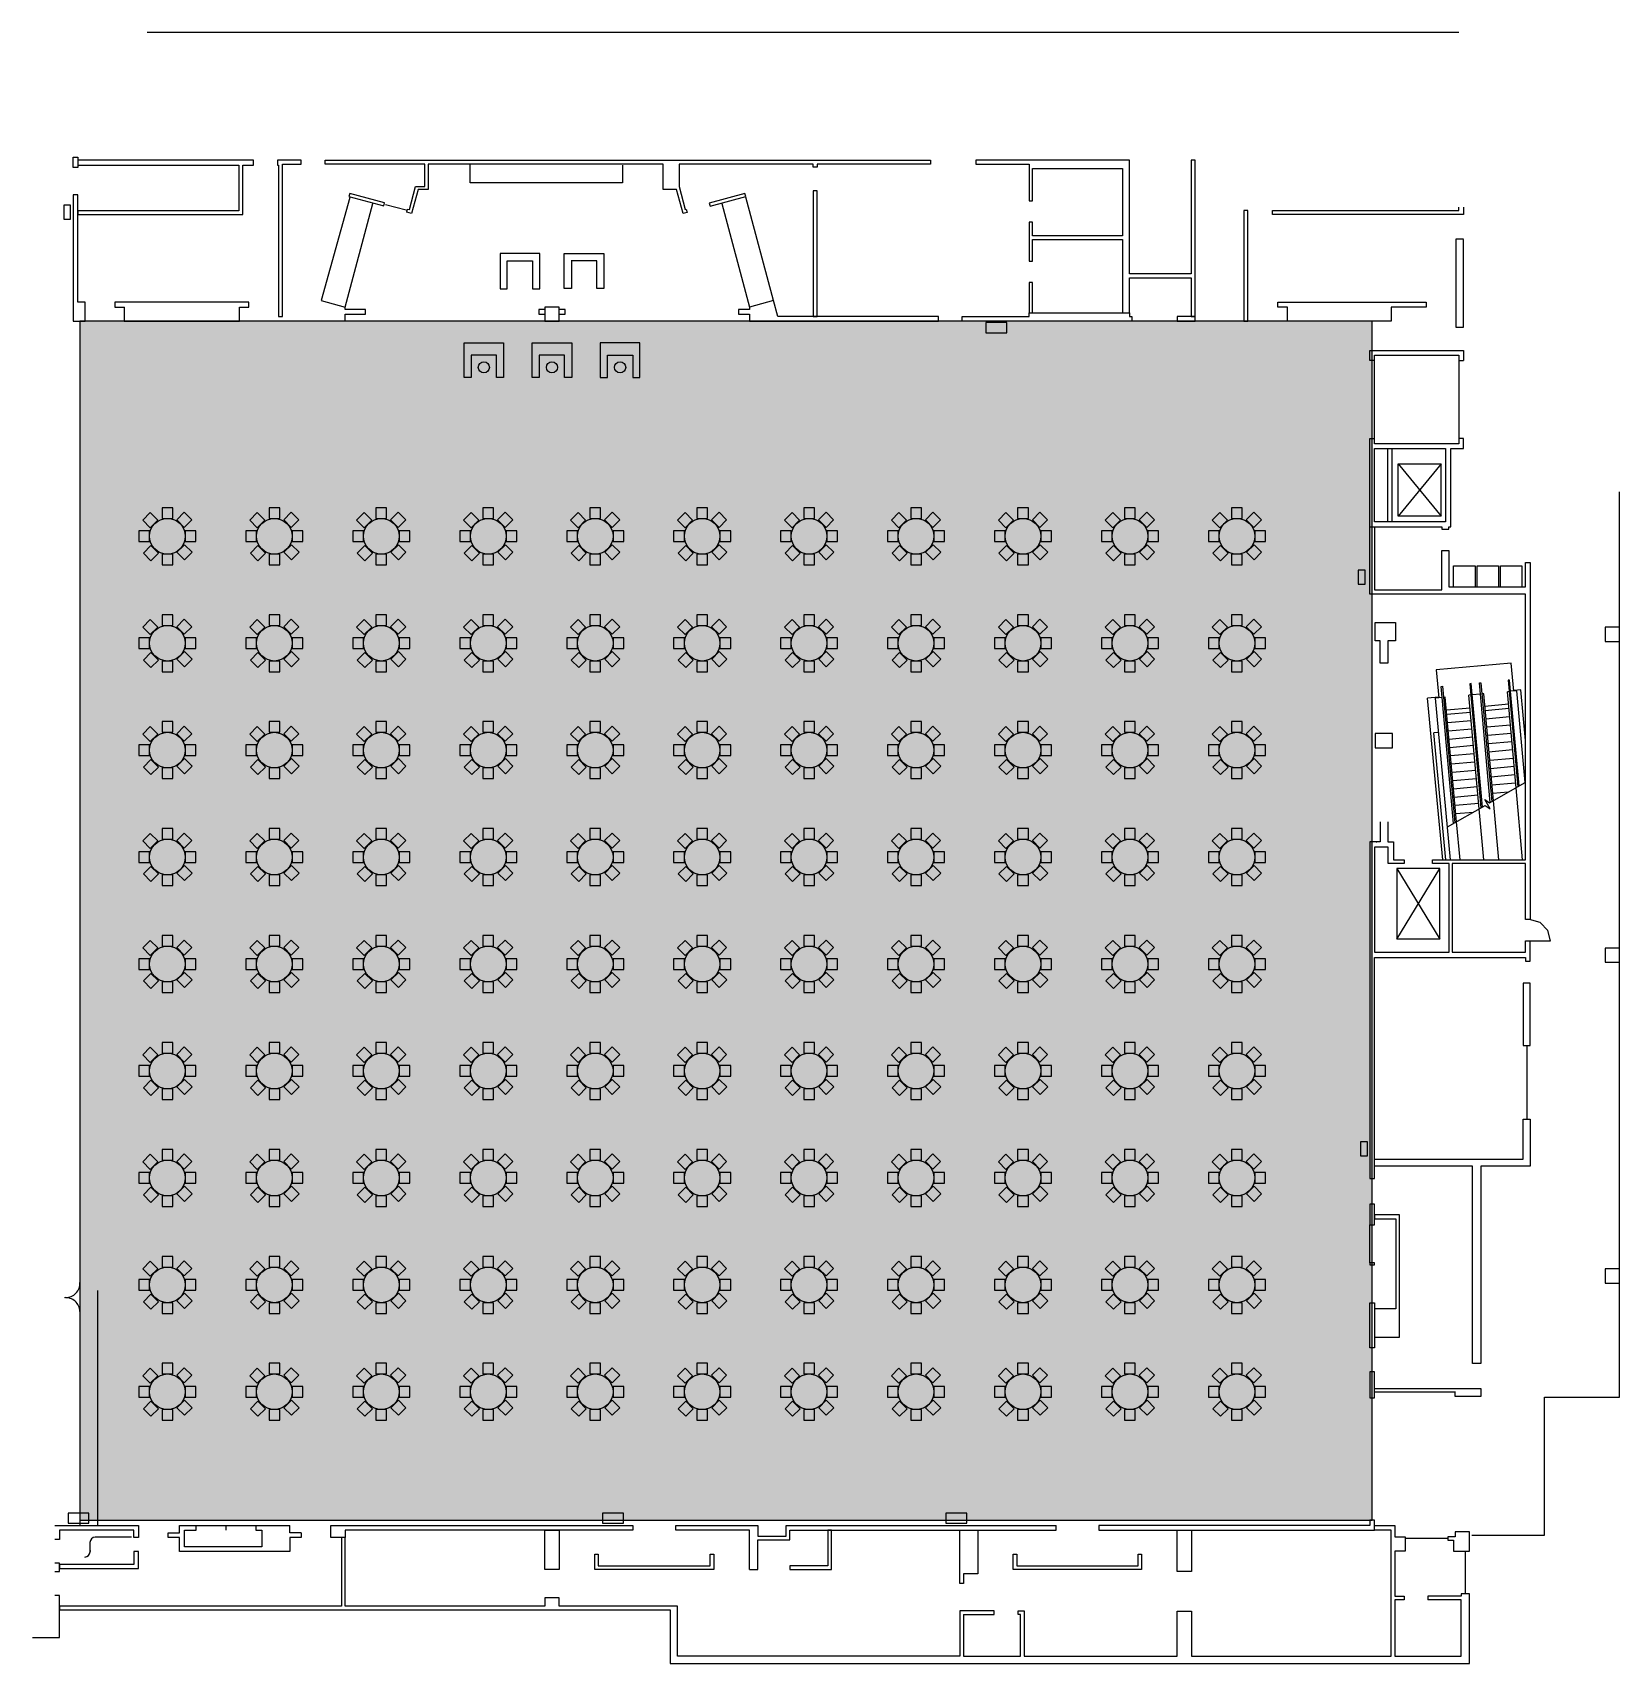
# Model space of a CAD drawing. Header units: feet. Extents: x 304 to 526, y 573 to 801.
import ezdxf

# ---------------------------------------------------------------- set-up
doc = ezdxf.new("R2010")
doc.units = ezdxf.units.FT
doc.header["$MEASUREMENT"] = 0
doc.layers.add('building', color=7, linetype='Continuous')
doc.layers.add('Layer 13', color=7, linetype='Continuous')

msp = doc.modelspace()

# ---------------------------------------------------------------- hatches: boundary and pattern name
at = {"layer": 'building', "lineweight": 0, "true_color": 0xe6e6e6, "transparency": 33554687}
h = msp.add_hatch(color=254, dxfattribs=at)
h.dxf.hatch_style = 1
h.paths.add_polyline_path([(491.79, 760.88), (310.54, 760.88), (310.54, 592.71), (491.79, 592.71)])
h = msp.add_hatch(color=254, dxfattribs=at)
h.dxf.hatch_style = 1
h.paths.add_polyline_path([(491.79, 760.88), (310.54, 760.88), (310.54, 592.71), (491.79, 592.71)])
h = msp.add_hatch(color=254, dxfattribs=at)
h.dxf.hatch_style = 1
h.paths.add_polyline_path([(491.79, 760.88), (310.54, 760.88), (310.54, 592.71), (491.79, 592.71)])
h = msp.add_hatch(color=254, dxfattribs=at)
h.dxf.hatch_style = 1
h.paths.add_polyline_path([(491.79, 760.88), (310.54, 760.88), (310.54, 592.71), (491.79, 592.71)])
at = {"layer": 'Layer 13', "lineweight": 0, "true_color": 0xd5a6bd, "transparency": 33554687}
h = msp.add_hatch(color=9, dxfattribs=at)
edge = h.paths.add_edge_path(flags=0)
edge.add_ellipse((322.82, 730.73), major_axis=(2.5, 0), ratio=1, start_angle=0.0057, end_angle=360, ccw=False)
edge.add_line((325.32, 730.73), (325.32, 730.73))
h = msp.add_hatch(color=9, dxfattribs=at)
edge = h.paths.add_edge_path(flags=0)
edge.add_ellipse((337.82, 730.73), major_axis=(2.5, 0), ratio=1, start_angle=0.0057, end_angle=360, ccw=False)
edge.add_line((340.32, 730.73), (340.32, 730.73))
h = msp.add_hatch(color=9, dxfattribs=at)
edge = h.paths.add_edge_path(flags=0)
edge.add_ellipse((352.82, 730.73), major_axis=(2.5, 0), ratio=1, start_angle=0.0057, end_angle=360, ccw=False)
edge.add_line((355.32, 730.73), (355.32, 730.73))
h = msp.add_hatch(color=9, dxfattribs=at)
edge = h.paths.add_edge_path(flags=0)
edge.add_ellipse((367.82, 730.73), major_axis=(2.5, 0), ratio=1, start_angle=0.0057, end_angle=360, ccw=False)
edge.add_line((370.32, 730.73), (370.32, 730.73))
h = msp.add_hatch(color=9, dxfattribs=at)
edge = h.paths.add_edge_path(flags=0)
edge.add_ellipse((382.82, 730.73), major_axis=(2.5, 0), ratio=1, start_angle=0.0057, end_angle=360, ccw=False)
edge.add_line((385.32, 730.73), (385.32, 730.73))
h = msp.add_hatch(color=9, dxfattribs=at)
edge = h.paths.add_edge_path(flags=0)
edge.add_ellipse((397.82, 730.73), major_axis=(2.5, 0), ratio=1, start_angle=0.0057, end_angle=360, ccw=False)
edge.add_line((400.32, 730.73), (400.32, 730.73))
h = msp.add_hatch(color=9, dxfattribs=at)
edge = h.paths.add_edge_path(flags=0)
edge.add_ellipse((412.82, 730.73), major_axis=(2.5, 0), ratio=1, start_angle=0.0057, end_angle=360, ccw=False)
edge.add_line((415.32, 730.73), (415.32, 730.73))
h = msp.add_hatch(color=9, dxfattribs=at)
edge = h.paths.add_edge_path(flags=0)
edge.add_ellipse((427.82, 730.73), major_axis=(2.5, 0), ratio=1, start_angle=0.0057, end_angle=360, ccw=False)
edge.add_line((430.32, 730.73), (430.32, 730.73))
h = msp.add_hatch(color=9, dxfattribs=at)
edge = h.paths.add_edge_path(flags=0)
edge.add_ellipse((442.82, 730.73), major_axis=(2.5, 0), ratio=1, start_angle=0.0057, end_angle=360, ccw=False)
edge.add_line((445.32, 730.73), (445.32, 730.73))
h = msp.add_hatch(color=9, dxfattribs=at)
edge = h.paths.add_edge_path(flags=0)
edge.add_ellipse((457.82, 730.73), major_axis=(2.5, 0), ratio=1, start_angle=0.0057, end_angle=360, ccw=False)
edge.add_line((460.32, 730.73), (460.32, 730.73))
h = msp.add_hatch(color=9, dxfattribs=at)
edge = h.paths.add_edge_path(flags=0)
edge.add_ellipse((472.82, 730.73), major_axis=(2.5, 0), ratio=1, start_angle=0.0057, end_angle=360, ccw=False)
edge.add_line((475.32, 730.73), (475.32, 730.73))
h = msp.add_hatch(color=9, dxfattribs=at)
edge = h.paths.add_edge_path(flags=0)
edge.add_ellipse((322.82, 715.73), major_axis=(2.5, 0), ratio=1, start_angle=0.0057, end_angle=360, ccw=False)
edge.add_line((325.32, 715.73), (325.32, 715.73))
h = msp.add_hatch(color=9, dxfattribs=at)
edge = h.paths.add_edge_path(flags=0)
edge.add_ellipse((337.82, 715.73), major_axis=(2.5, 0), ratio=1, start_angle=0.0057, end_angle=360, ccw=False)
edge.add_line((340.32, 715.73), (340.32, 715.73))
h = msp.add_hatch(color=9, dxfattribs=at)
edge = h.paths.add_edge_path(flags=0)
edge.add_ellipse((352.82, 715.73), major_axis=(2.5, 0), ratio=1, start_angle=0.0057, end_angle=360, ccw=False)
edge.add_line((355.32, 715.73), (355.32, 715.73))
h = msp.add_hatch(color=9, dxfattribs=at)
edge = h.paths.add_edge_path(flags=0)
edge.add_ellipse((367.82, 715.73), major_axis=(2.5, 0), ratio=1, start_angle=0.0057, end_angle=360, ccw=False)
edge.add_line((370.32, 715.73), (370.32, 715.73))
h = msp.add_hatch(color=9, dxfattribs=at)
edge = h.paths.add_edge_path(flags=0)
edge.add_ellipse((382.82, 715.73), major_axis=(2.5, 0), ratio=1, start_angle=0.0057, end_angle=360, ccw=False)
edge.add_line((385.32, 715.73), (385.32, 715.73))
h = msp.add_hatch(color=9, dxfattribs=at)
edge = h.paths.add_edge_path(flags=0)
edge.add_ellipse((397.82, 715.73), major_axis=(2.5, 0), ratio=1, start_angle=0.0057, end_angle=360, ccw=False)
edge.add_line((400.32, 715.73), (400.32, 715.73))
h = msp.add_hatch(color=9, dxfattribs=at)
edge = h.paths.add_edge_path(flags=0)
edge.add_ellipse((412.82, 715.73), major_axis=(2.5, 0), ratio=1, start_angle=0.0057, end_angle=360, ccw=False)
edge.add_line((415.32, 715.73), (415.32, 715.73))
h = msp.add_hatch(color=9, dxfattribs=at)
edge = h.paths.add_edge_path(flags=0)
edge.add_ellipse((427.82, 715.73), major_axis=(2.5, 0), ratio=1, start_angle=0.0057, end_angle=360, ccw=False)
edge.add_line((430.32, 715.73), (430.32, 715.73))
h = msp.add_hatch(color=9, dxfattribs=at)
edge = h.paths.add_edge_path(flags=0)
edge.add_ellipse((442.82, 715.73), major_axis=(2.5, 0), ratio=1, start_angle=0.0057, end_angle=360, ccw=False)
edge.add_line((445.32, 715.73), (445.32, 715.73))
h = msp.add_hatch(color=9, dxfattribs=at)
edge = h.paths.add_edge_path(flags=0)
edge.add_ellipse((457.82, 715.73), major_axis=(2.5, 0), ratio=1, start_angle=0.0057, end_angle=360, ccw=False)
edge.add_line((460.32, 715.73), (460.32, 715.73))
h = msp.add_hatch(color=9, dxfattribs=at)
edge = h.paths.add_edge_path(flags=0)
edge.add_ellipse((472.82, 715.73), major_axis=(2.5, 0), ratio=1, start_angle=0.0057, end_angle=360, ccw=False)
edge.add_line((475.32, 715.73), (475.32, 715.73))
h = msp.add_hatch(color=9, dxfattribs=at)
edge = h.paths.add_edge_path(flags=0)
edge.add_ellipse((322.82, 700.73), major_axis=(2.5, 0), ratio=1, start_angle=0.0057, end_angle=360, ccw=False)
edge.add_line((325.32, 700.73), (325.32, 700.73))
h = msp.add_hatch(color=9, dxfattribs=at)
edge = h.paths.add_edge_path(flags=0)
edge.add_ellipse((337.82, 700.73), major_axis=(2.5, 0), ratio=1, start_angle=0.0057, end_angle=360, ccw=False)
edge.add_line((340.32, 700.73), (340.32, 700.73))
h = msp.add_hatch(color=9, dxfattribs=at)
edge = h.paths.add_edge_path(flags=0)
edge.add_ellipse((352.82, 700.73), major_axis=(2.5, 0), ratio=1, start_angle=0.0057, end_angle=360, ccw=False)
edge.add_line((355.32, 700.73), (355.32, 700.73))
h = msp.add_hatch(color=9, dxfattribs=at)
edge = h.paths.add_edge_path(flags=0)
edge.add_ellipse((367.82, 700.73), major_axis=(2.5, 0), ratio=1, start_angle=0.0057, end_angle=360, ccw=False)
edge.add_line((370.32, 700.73), (370.32, 700.73))
h = msp.add_hatch(color=9, dxfattribs=at)
edge = h.paths.add_edge_path(flags=0)
edge.add_ellipse((382.82, 700.73), major_axis=(2.5, 0), ratio=1, start_angle=0.0057, end_angle=360, ccw=False)
edge.add_line((385.32, 700.73), (385.32, 700.73))
h = msp.add_hatch(color=9, dxfattribs=at)
edge = h.paths.add_edge_path(flags=0)
edge.add_ellipse((397.82, 700.73), major_axis=(2.5, 0), ratio=1, start_angle=0.0057, end_angle=360, ccw=False)
edge.add_line((400.32, 700.73), (400.32, 700.73))
h = msp.add_hatch(color=9, dxfattribs=at)
edge = h.paths.add_edge_path(flags=0)
edge.add_ellipse((412.82, 700.73), major_axis=(2.5, 0), ratio=1, start_angle=0.0057, end_angle=360, ccw=False)
edge.add_line((415.32, 700.73), (415.32, 700.73))
h = msp.add_hatch(color=9, dxfattribs=at)
edge = h.paths.add_edge_path(flags=0)
edge.add_ellipse((427.82, 700.73), major_axis=(2.5, 0), ratio=1, start_angle=0.0057, end_angle=360, ccw=False)
edge.add_line((430.32, 700.73), (430.32, 700.73))
h = msp.add_hatch(color=9, dxfattribs=at)
edge = h.paths.add_edge_path(flags=0)
edge.add_ellipse((442.82, 700.73), major_axis=(2.5, 0), ratio=1, start_angle=0.0057, end_angle=360, ccw=False)
edge.add_line((445.32, 700.73), (445.32, 700.73))
h = msp.add_hatch(color=9, dxfattribs=at)
edge = h.paths.add_edge_path(flags=0)
edge.add_ellipse((457.82, 700.73), major_axis=(2.5, 0), ratio=1, start_angle=0.0057, end_angle=360, ccw=False)
edge.add_line((460.32, 700.73), (460.32, 700.73))
h = msp.add_hatch(color=9, dxfattribs=at)
edge = h.paths.add_edge_path(flags=0)
edge.add_ellipse((472.82, 700.73), major_axis=(2.5, 0), ratio=1, start_angle=0.0057, end_angle=360, ccw=False)
edge.add_line((475.32, 700.73), (475.32, 700.73))
h = msp.add_hatch(color=9, dxfattribs=at)
edge = h.paths.add_edge_path(flags=0)
edge.add_ellipse((322.82, 685.73), major_axis=(2.5, 0), ratio=1, start_angle=0.0057, end_angle=360, ccw=False)
edge.add_line((325.32, 685.73), (325.32, 685.73))
h = msp.add_hatch(color=9, dxfattribs=at)
edge = h.paths.add_edge_path(flags=0)
edge.add_ellipse((337.82, 685.73), major_axis=(2.5, 0), ratio=1, start_angle=0.0057, end_angle=360, ccw=False)
edge.add_line((340.32, 685.73), (340.32, 685.73))
h = msp.add_hatch(color=9, dxfattribs=at)
edge = h.paths.add_edge_path(flags=0)
edge.add_ellipse((352.82, 685.73), major_axis=(2.5, 0), ratio=1, start_angle=0.0057, end_angle=360, ccw=False)
edge.add_line((355.32, 685.73), (355.32, 685.73))
h = msp.add_hatch(color=9, dxfattribs=at)
edge = h.paths.add_edge_path(flags=0)
edge.add_ellipse((367.82, 685.73), major_axis=(2.5, 0), ratio=1, start_angle=0.0057, end_angle=360, ccw=False)
edge.add_line((370.32, 685.73), (370.32, 685.73))
h = msp.add_hatch(color=9, dxfattribs=at)
edge = h.paths.add_edge_path(flags=0)
edge.add_ellipse((382.82, 685.73), major_axis=(2.5, 0), ratio=1, start_angle=0.0057, end_angle=360, ccw=False)
edge.add_line((385.32, 685.73), (385.32, 685.73))
h = msp.add_hatch(color=9, dxfattribs=at)
edge = h.paths.add_edge_path(flags=0)
edge.add_ellipse((397.82, 685.73), major_axis=(2.5, 0), ratio=1, start_angle=0.0057, end_angle=360, ccw=False)
edge.add_line((400.32, 685.73), (400.32, 685.73))
h = msp.add_hatch(color=9, dxfattribs=at)
edge = h.paths.add_edge_path(flags=0)
edge.add_ellipse((412.82, 685.73), major_axis=(2.5, 0), ratio=1, start_angle=0.0057, end_angle=360, ccw=False)
edge.add_line((415.32, 685.73), (415.32, 685.73))
h = msp.add_hatch(color=9, dxfattribs=at)
edge = h.paths.add_edge_path(flags=0)
edge.add_ellipse((427.82, 685.73), major_axis=(2.5, 0), ratio=1, start_angle=0.0057, end_angle=360, ccw=False)
edge.add_line((430.32, 685.73), (430.32, 685.73))
h = msp.add_hatch(color=9, dxfattribs=at)
edge = h.paths.add_edge_path(flags=0)
edge.add_ellipse((442.82, 685.73), major_axis=(2.5, 0), ratio=1, start_angle=0.0057, end_angle=360, ccw=False)
edge.add_line((445.32, 685.73), (445.32, 685.73))
h = msp.add_hatch(color=9, dxfattribs=at)
edge = h.paths.add_edge_path(flags=0)
edge.add_ellipse((457.82, 685.73), major_axis=(2.5, 0), ratio=1, start_angle=0.0057, end_angle=360, ccw=False)
edge.add_line((460.32, 685.73), (460.32, 685.73))
h = msp.add_hatch(color=9, dxfattribs=at)
edge = h.paths.add_edge_path(flags=0)
edge.add_ellipse((472.82, 685.73), major_axis=(2.5, 0), ratio=1, start_angle=0.0057, end_angle=360, ccw=False)
edge.add_line((475.32, 685.73), (475.32, 685.73))
h = msp.add_hatch(color=9, dxfattribs=at)
edge = h.paths.add_edge_path(flags=0)
edge.add_ellipse((322.82, 670.73), major_axis=(2.5, 0), ratio=1, start_angle=0.0057, end_angle=360, ccw=False)
edge.add_line((325.32, 670.73), (325.32, 670.73))
h = msp.add_hatch(color=9, dxfattribs=at)
edge = h.paths.add_edge_path(flags=0)
edge.add_ellipse((337.82, 670.73), major_axis=(2.5, 0), ratio=1, start_angle=0.0057, end_angle=360, ccw=False)
edge.add_line((340.32, 670.73), (340.32, 670.73))
h = msp.add_hatch(color=9, dxfattribs=at)
edge = h.paths.add_edge_path(flags=0)
edge.add_ellipse((352.82, 670.73), major_axis=(2.5, 0), ratio=1, start_angle=0.0057, end_angle=360, ccw=False)
edge.add_line((355.32, 670.73), (355.32, 670.73))
h = msp.add_hatch(color=9, dxfattribs=at)
edge = h.paths.add_edge_path(flags=0)
edge.add_ellipse((367.82, 670.73), major_axis=(2.5, 0), ratio=1, start_angle=0.0057, end_angle=360, ccw=False)
edge.add_line((370.32, 670.73), (370.32, 670.73))
h = msp.add_hatch(color=9, dxfattribs=at)
edge = h.paths.add_edge_path(flags=0)
edge.add_ellipse((382.82, 670.73), major_axis=(2.5, 0), ratio=1, start_angle=0.0057, end_angle=360, ccw=False)
edge.add_line((385.32, 670.73), (385.32, 670.73))
h = msp.add_hatch(color=9, dxfattribs=at)
edge = h.paths.add_edge_path(flags=0)
edge.add_ellipse((397.82, 670.73), major_axis=(2.5, 0), ratio=1, start_angle=0.0057, end_angle=360, ccw=False)
edge.add_line((400.32, 670.73), (400.32, 670.73))
h = msp.add_hatch(color=9, dxfattribs=at)
edge = h.paths.add_edge_path(flags=0)
edge.add_ellipse((412.82, 670.73), major_axis=(2.5, 0), ratio=1, start_angle=0.0057, end_angle=360, ccw=False)
edge.add_line((415.32, 670.73), (415.32, 670.73))
h = msp.add_hatch(color=9, dxfattribs=at)
edge = h.paths.add_edge_path(flags=0)
edge.add_ellipse((427.82, 670.73), major_axis=(2.5, 0), ratio=1, start_angle=0.0057, end_angle=360, ccw=False)
edge.add_line((430.32, 670.73), (430.32, 670.73))
h = msp.add_hatch(color=9, dxfattribs=at)
edge = h.paths.add_edge_path(flags=0)
edge.add_ellipse((442.82, 670.73), major_axis=(2.5, 0), ratio=1, start_angle=0.0057, end_angle=360, ccw=False)
edge.add_line((445.32, 670.73), (445.32, 670.73))
h = msp.add_hatch(color=9, dxfattribs=at)
edge = h.paths.add_edge_path(flags=0)
edge.add_ellipse((457.82, 670.73), major_axis=(2.5, 0), ratio=1, start_angle=0.0057, end_angle=360, ccw=False)
edge.add_line((460.32, 670.73), (460.32, 670.73))
h = msp.add_hatch(color=9, dxfattribs=at)
edge = h.paths.add_edge_path(flags=0)
edge.add_ellipse((472.82, 670.73), major_axis=(2.5, 0), ratio=1, start_angle=0.0057, end_angle=360, ccw=False)
edge.add_line((475.32, 670.73), (475.32, 670.73))
h = msp.add_hatch(color=9, dxfattribs=at)
edge = h.paths.add_edge_path(flags=0)
edge.add_ellipse((322.82, 655.73), major_axis=(2.5, 0), ratio=1, start_angle=0.0057, end_angle=360, ccw=False)
edge.add_line((325.32, 655.73), (325.32, 655.73))
h = msp.add_hatch(color=9, dxfattribs=at)
edge = h.paths.add_edge_path(flags=0)
edge.add_ellipse((337.82, 655.73), major_axis=(2.5, 0), ratio=1, start_angle=0.0057, end_angle=360, ccw=False)
edge.add_line((340.32, 655.73), (340.32, 655.73))
h = msp.add_hatch(color=9, dxfattribs=at)
edge = h.paths.add_edge_path(flags=0)
edge.add_ellipse((352.82, 655.73), major_axis=(2.5, 0), ratio=1, start_angle=0.0057, end_angle=360, ccw=False)
edge.add_line((355.32, 655.73), (355.32, 655.73))
h = msp.add_hatch(color=9, dxfattribs=at)
edge = h.paths.add_edge_path(flags=0)
edge.add_ellipse((367.82, 655.73), major_axis=(2.5, 0), ratio=1, start_angle=0.0057, end_angle=360, ccw=False)
edge.add_line((370.32, 655.73), (370.32, 655.73))
h = msp.add_hatch(color=9, dxfattribs=at)
edge = h.paths.add_edge_path(flags=0)
edge.add_ellipse((382.82, 655.73), major_axis=(2.5, 0), ratio=1, start_angle=0.0057, end_angle=360, ccw=False)
edge.add_line((385.32, 655.73), (385.32, 655.73))
h = msp.add_hatch(color=9, dxfattribs=at)
edge = h.paths.add_edge_path(flags=0)
edge.add_ellipse((397.82, 655.73), major_axis=(2.5, 0), ratio=1, start_angle=0.0057, end_angle=360, ccw=False)
edge.add_line((400.32, 655.73), (400.32, 655.73))
h = msp.add_hatch(color=9, dxfattribs=at)
edge = h.paths.add_edge_path(flags=0)
edge.add_ellipse((412.82, 655.73), major_axis=(2.5, 0), ratio=1, start_angle=0.0057, end_angle=360, ccw=False)
edge.add_line((415.32, 655.73), (415.32, 655.73))
h = msp.add_hatch(color=9, dxfattribs=at)
edge = h.paths.add_edge_path(flags=0)
edge.add_ellipse((427.82, 655.73), major_axis=(2.5, 0), ratio=1, start_angle=0.0057, end_angle=360, ccw=False)
edge.add_line((430.32, 655.73), (430.32, 655.73))
h = msp.add_hatch(color=9, dxfattribs=at)
edge = h.paths.add_edge_path(flags=0)
edge.add_ellipse((442.82, 655.73), major_axis=(2.5, 0), ratio=1, start_angle=0.0057, end_angle=360, ccw=False)
edge.add_line((445.32, 655.73), (445.32, 655.73))
h = msp.add_hatch(color=9, dxfattribs=at)
edge = h.paths.add_edge_path(flags=0)
edge.add_ellipse((457.82, 655.73), major_axis=(2.5, 0), ratio=1, start_angle=0.0057, end_angle=360, ccw=False)
edge.add_line((460.32, 655.73), (460.32, 655.73))
h = msp.add_hatch(color=9, dxfattribs=at)
edge = h.paths.add_edge_path(flags=0)
edge.add_ellipse((472.82, 655.73), major_axis=(2.5, 0), ratio=1, start_angle=0.0057, end_angle=360, ccw=False)
edge.add_line((475.32, 655.73), (475.32, 655.73))
h = msp.add_hatch(color=9, dxfattribs=at)
edge = h.paths.add_edge_path(flags=0)
edge.add_ellipse((322.82, 640.73), major_axis=(2.5, 0), ratio=1, start_angle=0.0057, end_angle=360, ccw=False)
edge.add_line((325.32, 640.73), (325.32, 640.73))
h = msp.add_hatch(color=9, dxfattribs=at)
edge = h.paths.add_edge_path(flags=0)
edge.add_ellipse((337.82, 640.73), major_axis=(2.5, 0), ratio=1, start_angle=0.0057, end_angle=360, ccw=False)
edge.add_line((340.32, 640.73), (340.32, 640.73))
h = msp.add_hatch(color=9, dxfattribs=at)
edge = h.paths.add_edge_path(flags=0)
edge.add_ellipse((352.82, 640.73), major_axis=(2.5, 0), ratio=1, start_angle=0.0057, end_angle=360, ccw=False)
edge.add_line((355.32, 640.73), (355.32, 640.73))
h = msp.add_hatch(color=9, dxfattribs=at)
edge = h.paths.add_edge_path(flags=0)
edge.add_ellipse((367.82, 640.73), major_axis=(2.5, 0), ratio=1, start_angle=0.0057, end_angle=360, ccw=False)
edge.add_line((370.32, 640.73), (370.32, 640.73))
h = msp.add_hatch(color=9, dxfattribs=at)
edge = h.paths.add_edge_path(flags=0)
edge.add_ellipse((382.82, 640.73), major_axis=(2.5, 0), ratio=1, start_angle=0.0057, end_angle=360, ccw=False)
edge.add_line((385.32, 640.73), (385.32, 640.73))
h = msp.add_hatch(color=9, dxfattribs=at)
edge = h.paths.add_edge_path(flags=0)
edge.add_ellipse((397.82, 640.73), major_axis=(2.5, 0), ratio=1, start_angle=0.0057, end_angle=360, ccw=False)
edge.add_line((400.32, 640.73), (400.32, 640.73))
h = msp.add_hatch(color=9, dxfattribs=at)
edge = h.paths.add_edge_path(flags=0)
edge.add_ellipse((412.82, 640.73), major_axis=(2.5, 0), ratio=1, start_angle=0.0057, end_angle=360, ccw=False)
edge.add_line((415.32, 640.73), (415.32, 640.73))
h = msp.add_hatch(color=9, dxfattribs=at)
edge = h.paths.add_edge_path(flags=0)
edge.add_ellipse((427.82, 640.73), major_axis=(2.5, 0), ratio=1, start_angle=0.0057, end_angle=360, ccw=False)
edge.add_line((430.32, 640.73), (430.32, 640.73))
h = msp.add_hatch(color=9, dxfattribs=at)
edge = h.paths.add_edge_path(flags=0)
edge.add_ellipse((442.82, 640.73), major_axis=(2.5, 0), ratio=1, start_angle=0.0057, end_angle=360, ccw=False)
edge.add_line((445.32, 640.73), (445.32, 640.73))
h = msp.add_hatch(color=9, dxfattribs=at)
edge = h.paths.add_edge_path(flags=0)
edge.add_ellipse((457.82, 640.73), major_axis=(2.5, 0), ratio=1, start_angle=0.0057, end_angle=360, ccw=False)
edge.add_line((460.32, 640.73), (460.32, 640.73))
h = msp.add_hatch(color=9, dxfattribs=at)
edge = h.paths.add_edge_path(flags=0)
edge.add_ellipse((472.82, 640.73), major_axis=(2.5, 0), ratio=1, start_angle=0.0057, end_angle=360, ccw=False)
edge.add_line((475.32, 640.73), (475.32, 640.73))
h = msp.add_hatch(color=9, dxfattribs=at)
edge = h.paths.add_edge_path(flags=0)
edge.add_ellipse((322.82, 625.73), major_axis=(2.5, 0), ratio=1, start_angle=0.0057, end_angle=360, ccw=False)
edge.add_line((325.32, 625.73), (325.32, 625.73))
h = msp.add_hatch(color=9, dxfattribs=at)
edge = h.paths.add_edge_path(flags=0)
edge.add_ellipse((337.82, 625.73), major_axis=(2.5, 0), ratio=1, start_angle=0.0057, end_angle=360, ccw=False)
edge.add_line((340.32, 625.73), (340.32, 625.73))
h = msp.add_hatch(color=9, dxfattribs=at)
edge = h.paths.add_edge_path(flags=0)
edge.add_ellipse((352.82, 625.73), major_axis=(2.5, 0), ratio=1, start_angle=0.0057, end_angle=360, ccw=False)
edge.add_line((355.32, 625.73), (355.32, 625.73))
h = msp.add_hatch(color=9, dxfattribs=at)
edge = h.paths.add_edge_path(flags=0)
edge.add_ellipse((367.82, 625.73), major_axis=(2.5, 0), ratio=1, start_angle=0.0057, end_angle=360, ccw=False)
edge.add_line((370.32, 625.73), (370.32, 625.73))
h = msp.add_hatch(color=9, dxfattribs=at)
edge = h.paths.add_edge_path(flags=0)
edge.add_ellipse((382.82, 625.73), major_axis=(2.5, 0), ratio=1, start_angle=0.0057, end_angle=360, ccw=False)
edge.add_line((385.32, 625.73), (385.32, 625.73))
h = msp.add_hatch(color=9, dxfattribs=at)
edge = h.paths.add_edge_path(flags=0)
edge.add_ellipse((397.82, 625.73), major_axis=(2.5, 0), ratio=1, start_angle=0.0057, end_angle=360, ccw=False)
edge.add_line((400.32, 625.73), (400.32, 625.73))
h = msp.add_hatch(color=9, dxfattribs=at)
edge = h.paths.add_edge_path(flags=0)
edge.add_ellipse((412.82, 625.73), major_axis=(2.5, 0), ratio=1, start_angle=0.0057, end_angle=360, ccw=False)
edge.add_line((415.32, 625.73), (415.32, 625.73))
h = msp.add_hatch(color=9, dxfattribs=at)
edge = h.paths.add_edge_path(flags=0)
edge.add_ellipse((427.82, 625.73), major_axis=(2.5, 0), ratio=1, start_angle=0.0057, end_angle=360, ccw=False)
edge.add_line((430.32, 625.73), (430.32, 625.73))
h = msp.add_hatch(color=9, dxfattribs=at)
edge = h.paths.add_edge_path(flags=0)
edge.add_ellipse((442.82, 625.73), major_axis=(2.5, 0), ratio=1, start_angle=0.0057, end_angle=360, ccw=False)
edge.add_line((445.32, 625.73), (445.32, 625.73))
h = msp.add_hatch(color=9, dxfattribs=at)
edge = h.paths.add_edge_path(flags=0)
edge.add_ellipse((457.82, 625.73), major_axis=(2.5, 0), ratio=1, start_angle=0.0057, end_angle=360, ccw=False)
edge.add_line((460.32, 625.73), (460.32, 625.73))
h = msp.add_hatch(color=9, dxfattribs=at)
edge = h.paths.add_edge_path(flags=0)
edge.add_ellipse((472.82, 625.73), major_axis=(2.5, 0), ratio=1, start_angle=0.0057, end_angle=360, ccw=False)
edge.add_line((475.32, 625.73), (475.32, 625.73))
h = msp.add_hatch(color=9, dxfattribs=at)
edge = h.paths.add_edge_path(flags=0)
edge.add_ellipse((322.82, 610.73), major_axis=(2.5, 0), ratio=1, start_angle=0.0057, end_angle=360, ccw=False)
edge.add_line((325.32, 610.73), (325.32, 610.73))
h = msp.add_hatch(color=9, dxfattribs=at)
edge = h.paths.add_edge_path(flags=0)
edge.add_ellipse((337.82, 610.73), major_axis=(2.5, 0), ratio=1, start_angle=0.0057, end_angle=360, ccw=False)
edge.add_line((340.32, 610.73), (340.32, 610.73))
h = msp.add_hatch(color=9, dxfattribs=at)
edge = h.paths.add_edge_path(flags=0)
edge.add_ellipse((352.82, 610.73), major_axis=(2.5, 0), ratio=1, start_angle=0.0057, end_angle=360, ccw=False)
edge.add_line((355.32, 610.73), (355.32, 610.73))
h = msp.add_hatch(color=9, dxfattribs=at)
edge = h.paths.add_edge_path(flags=0)
edge.add_ellipse((367.82, 610.73), major_axis=(2.5, 0), ratio=1, start_angle=0.0057, end_angle=360, ccw=False)
edge.add_line((370.32, 610.73), (370.32, 610.73))
h = msp.add_hatch(color=9, dxfattribs=at)
edge = h.paths.add_edge_path(flags=0)
edge.add_ellipse((382.82, 610.73), major_axis=(2.5, 0), ratio=1, start_angle=0.0057, end_angle=360, ccw=False)
edge.add_line((385.32, 610.73), (385.32, 610.73))
h = msp.add_hatch(color=9, dxfattribs=at)
edge = h.paths.add_edge_path(flags=0)
edge.add_ellipse((397.82, 610.73), major_axis=(2.5, 0), ratio=1, start_angle=0.0057, end_angle=360, ccw=False)
edge.add_line((400.32, 610.73), (400.32, 610.73))
h = msp.add_hatch(color=9, dxfattribs=at)
edge = h.paths.add_edge_path(flags=0)
edge.add_ellipse((412.82, 610.73), major_axis=(2.5, 0), ratio=1, start_angle=0.0057, end_angle=360, ccw=False)
edge.add_line((415.32, 610.73), (415.32, 610.73))
h = msp.add_hatch(color=9, dxfattribs=at)
edge = h.paths.add_edge_path(flags=0)
edge.add_ellipse((427.82, 610.73), major_axis=(2.5, 0), ratio=1, start_angle=0.0057, end_angle=360, ccw=False)
edge.add_line((430.32, 610.73), (430.32, 610.73))
h = msp.add_hatch(color=9, dxfattribs=at)
edge = h.paths.add_edge_path(flags=0)
edge.add_ellipse((442.82, 610.73), major_axis=(2.5, 0), ratio=1, start_angle=0.0057, end_angle=360, ccw=False)
edge.add_line((445.32, 610.73), (445.32, 610.73))
h = msp.add_hatch(color=9, dxfattribs=at)
edge = h.paths.add_edge_path(flags=0)
edge.add_ellipse((457.82, 610.73), major_axis=(2.5, 0), ratio=1, start_angle=0.0057, end_angle=360, ccw=False)
edge.add_line((460.32, 610.73), (460.32, 610.73))
h = msp.add_hatch(color=9, dxfattribs=at)
edge = h.paths.add_edge_path(flags=0)
edge.add_ellipse((472.82, 610.73), major_axis=(2.5, 0), ratio=1, start_angle=0.0057, end_angle=360, ccw=False)
edge.add_line((475.32, 610.73), (475.32, 610.73))

# ---------------------------------------------------------------- linework, layer by layer
at = {"layer": 'building', "color": 18, "lineweight": 25, "true_color": 0x000000}
for points in [[(503.95, 801.37), (319.99, 801.37)], [(356.5, 776.62), (356.76, 776.55), (357.63, 779.79), (358.94, 779.79), (358.94, 782.92), (344.93, 782.92), (344.93, 783.46), (429.85, 783.46), (429.85, 782.92), (413.94, 782.92), (413.94, 782.51), (413.4, 782.51), (413.4, 782.92), (394.58, 782.92), (394.58, 779.79), (395.45, 776.55), (395.59, 776.59), (395.71, 776.16)], [(395.71, 776.16), (395.14, 776.01), (394.24, 779.35), (392.34, 779.35), (392.34, 782.92), (359.37, 782.92), (359.37, 779.35), (357.97, 779.35), (357.07, 776.01), (356.38, 776.2), (356.5, 776.62)], [(365.27, 780.3), (365.27, 782.92)], [(386.63, 782.79), (386.63, 780.29), (365.27, 780.29)], [(466.42, 760.88), (466.96, 760.88), (466.96, 761.55), (466.96, 783.46), (466.42, 783.46), (466.42, 767.52), (457.75, 767.52), (457.75, 783.46), (436.18, 783.46), (436.18, 782.92), (443.66, 782.92), (443.66, 777.8), (444.16, 777.8)], [(444.16, 777.8), (444.16, 782.29), (456.78, 782.29), (456.78, 772.87), (444.16, 772.87), (444.16, 774.8), (443.66, 774.8)], [(309.61, 760.88), (310.27, 760.88), (311.28, 760.88), (311.28, 763.55), (310.27, 763.55), (310.27, 778.62), (309.61, 778.62), (309.61, 760.9)], [(348.42, 778.26), (344.38, 763.79), (347.75, 762.88)], [(402.92, 761.88), (404.46, 761.88), (404.46, 760.88), (430.96, 760.88), (430.96, 761.55), (408.44, 761.55), (407.84, 763.79), (403.95, 778.31)], [(347.75, 760.88), (347.75, 761.88), (350.59, 761.88), (350.59, 762.55), (347.75, 762.55), (347.75, 762.88), (351.64, 777.4)], [(353.4, 777.28), (356.29, 776.5)], [(400.57, 777.4), (404.46, 762.88), (404.46, 762.55), (402.92, 762.55), (402.92, 761.88)], [(504.62, 776.9), (504.62, 775.88), (477.83, 775.88), (477.83, 776.42), (503.95, 776.42), (503.95, 776.9)], [(443.66, 774.8), (443.66, 769.3), (444.16, 769.3), (444.16, 772.37), (456.78, 772.37), (456.78, 762.05), (457.75, 762.05), (457.75, 761.55), (458.1, 761.55), (458.1, 760.88), (434.29, 760.88), (434.29, 761.55), (443.66, 761.55), (443.66, 762.05), (457.75, 762.05), (457.75, 766.98), (466.42, 766.98), (466.42, 761.55), (466.96, 761.55), (464.43, 761.55), (464.43, 760.88), (466.42, 760.88)], [(504.62, 772.39), (503.53, 772.39), (503.53, 760.05), (504.62, 760.05), (504.62, 772.36)], [(374.03, 769.38), (374.03, 765.43), (375.03, 765.43), (375.03, 770.38), (369.48, 770.38), (369.48, 765.43), (370.48, 765.43), (370.48, 769.38), (374.04, 769.38)], [(379.48, 769.38), (379.48, 765.48), (378.48, 765.48), (378.48, 770.38), (384.03, 770.38), (384.03, 765.48), (383.03, 765.48), (383.03, 769.38), (379.47, 769.38)], [(316.77, 762.88), (316.77, 760.88), (318.77, 760.88), (332.91, 760.88), (332.91, 762.88), (334.24, 762.88), (334.24, 763.55), (315.44, 763.55), (315.44, 762.88), (316.78, 762.88)], [(375.75, 762.55), (374.92, 762.55), (374.92, 761.88), (375.75, 761.88)], [(377.75, 761.88), (378.59, 761.88), (378.59, 762.55), (377.75, 762.55)], [(407.84, 763.79), (404.46, 762.88)], [(310.54, 760.88), (310.54, 591.97)], [(494.04, 687.13), (492.12, 687.13), (492.12, 672.39), (502.59, 672.39), (502.59, 684.85), (500.25, 684.85), (500.25, 685.35), (513.29, 685.35), (513.29, 722.63), (491.46, 722.63), (491.46, 744.46), (492.12, 744.46), (492.12, 755.38), (491.46, 755.38), (491.46, 756.8), (504.62, 756.8), (504.62, 755.38)], [(492.12, 755.38), (492.12, 756.13), (503.96, 756.13), (503.96, 755.38), (504.62, 755.38)], [(503.96, 755.38), (503.96, 744.46)], [(504.62, 743.05), (504.62, 744.46), (503.96, 744.46), (503.96, 743.71), (492.12, 743.71), (492.12, 744.46)], [(492.12, 743.05), (493.98, 743.05)], [(492.12, 732.74), (492.12, 743.05)], [(494.58, 732.74), (494.58, 743.05)], [(501.54, 731.88), (501.54, 731.71), (502.54, 731.71), (502.54, 732.07), (502.83, 732.07), (502.83, 743.05), (504.62, 743.05)], [(495.42, 740.9), (501.47, 740.9)], [(505.79, 590.6), (515.96, 590.6), (515.96, 609.97), (526.46, 609.97), (526.46, 715.96), (526.46, 717.96), (524.46, 717.96), (524.46, 715.96), (526.46, 715.96), (526.46, 736.96)], [(491.46, 732.07), (501.54, 732.07), (501.54, 731.88)], [(493.98, 732.74), (492.12, 732.74)], [(492.12, 732.07), (492.12, 723.21), (492.12, 723.21), (501.54, 723.21), (501.54, 723.21), (501.54, 728.71), (501.54, 728.71), (502.54, 728.71), (502.54, 723.63), (504.87, 723.63), (513.29, 723.63), (513.29, 723.63), (513.29, 727.07), (513.96, 727.07), (513.96, 676.96), (513.96, 676.96), (513.29, 676.96), (513.29, 684.85), (513.29, 684.85), (503.03, 684.85), (503.03, 672.39), (503.03, 672.39), (513.29, 672.39), (513.29, 672.39), (513.29, 673.96), (513.29, 673.96), (516.79, 673.96), (516.41, 675.43), (515.33, 676.54), (513.84, 676.96), (513.79, 676.96)], [(501.47, 733.57), (495.42, 733.57)], [(503.22, 723.63), (503.22, 726.57), (506.22, 726.57), (506.22, 723.63)], [(506.53, 723.63), (506.53, 726.57), (509.53, 726.57), (509.53, 723.63)], [(509.8, 723.63), (509.8, 726.57), (512.8, 726.57), (512.8, 723.63)], [(511.3, 712.94), (500.77, 711.98)], [(500.77, 711.98), (501.13, 708.06)], [(511.67, 709.02), (511.3, 712.94)], [(503.19, 690.43), (501.45, 709.67), (501.65, 709.69), (503.39, 690.55)], [(507.25, 692.75), (505.68, 710.06), (505.47, 710.04), (507.05, 692.64)], [(508.35, 693.39), (506.83, 710.16), (507.04, 710.18), (508.55, 693.5)], [(512.41, 695.71), (511.06, 710.55), (510.86, 710.53), (512.21, 695.59)], [(513.29, 702.06), (512.62, 709.2), (511.66, 709.11)], [(511.66, 709.11), (511.66, 709.07)], [(501.12, 708.16), (499.57, 708.02)], [(501.69, 685.35), (499.57, 708.02)], [(501.59, 708.1), (500.66, 708.02)], [(502.77, 685.35), (500.66, 708.02)], [(501.12, 708.16), (501.12, 708.12)], [(502.04, 708.15), (501.8, 708.12)], [(503.63, 690.68), (502.04, 708.15)], [(505.61, 708.47), (505.36, 708.45)], [(506.81, 692.5), (505.36, 708.45)], [(506.97, 708.59), (505.82, 708.49)], [(507.43, 708.63), (507.18, 708.61)], [(508.79, 693.64), (507.43, 708.63)], [(510.91, 707.17), (507.59, 706.87)], [(508.25, 693.33), (513.26, 696.19), (512.09, 709.06)], [(511, 708.96), (510.75, 708.93)], [(511.97, 695.46), (510.75, 708.93)], [(512.09, 709.06), (511.2, 708.98)], [(502.21, 706.38), (505.52, 706.68)], [(502.26, 705.77), (505.58, 706.07)], [(502.37, 704.6), (505.69, 704.91)], [(510.97, 706.56), (507.65, 706.25)], [(511.07, 705.39), (507.75, 705.09)], [(501.11, 703.21), (500.44, 703.15)], [(502.1, 685.35), (500.44, 703.15)], [(502.47, 703.44), (505.79, 703.74)], [(502.58, 702.28), (505.9, 702.58)], [(511.18, 704.23), (507.86, 703.93)], [(511.28, 703.07), (507.96, 702.77)], [(502.68, 701.12), (506, 701.42)], [(502.79, 699.96), (506.11, 700.26)], [(511.39, 701.91), (508.07, 701.61)], [(511.49, 700.75), (508.17, 700.45)], [(502.89, 698.8), (506.21, 699.1)], [(503, 697.63), (506.32, 697.93)], [(511.6, 699.58), (508.28, 699.28)], [(511.7, 698.42), (508.38, 698.12)], [(503.1, 696.47), (506.42, 696.77)], [(503.21, 695.31), (506.53, 695.61)], [(511.81, 697.26), (508.49, 696.96)], [(511.91, 696.1), (508.59, 695.8)], [(512.89, 685.35), (511.97, 695.46)], [(502.34, 689.95), (507.65, 692.98), (508.32, 692.5), (507.58, 693.81), (508.25, 693.33)], [(503.31, 694.15), (506.63, 694.45)], [(503.42, 692.99), (506.74, 693.29)], [(510.88, 694.83), (508.7, 694.64)], [(509.54, 685.35), (508.79, 693.64)], [(503.52, 691.82), (506.02, 692.05)], [(507.46, 685.35), (506.81, 692.5)], [(492.92, 690.68), (492.92, 688.94), (492.92, 687.88), (491.46, 687.88), (491.46, 640.63), (492.12, 640.63), (492.12, 671.64), (513.29, 671.64), (513.29, 671.13), (513.96, 671.13), (513.96, 673.96)], [(494, 690.68), (494, 688.94), (494, 687.88), (494.79, 687.88), (494.79, 685.35), (496.27, 685.35), (496.27, 684.85), (494.04, 684.85), (494.04, 687.13)], [(504.11, 685.35), (503.63, 690.68)], [(492.37, 687.88), (492.46, 687.88)], [(495.26, 684.14), (495.26, 674.2)], [(501.26, 674.2), (501.26, 684.14)], [(513.46, 659.3), (513.46, 648.96)], [(491.46, 628.84), (491.46, 634.17)], [(313.01, 624.96), (313.01, 591.96)], [(503.46, 610.67), (492.12, 610.67), (492.12, 611.21), (507.05, 611.21), (507.05, 610.05), (505.88, 610.05), (503.45, 610.05), (503.45, 610.67)], [(491.79, 592.71), (491.79, 609.88)], [(307.02, 591.96), (318.77, 591.96), (318.77, 590.29), (318.11, 590.29), (318.11, 591.3), (307.69, 591.3), (307.69, 590.01), (307.02, 590.01)], [(345.75, 591.96), (388.11, 591.96), (388.11, 591.3), (347.75, 591.3), (347.75, 590.3), (347.25, 590.3), (347.25, 580.67), (307.69, 580.67), (307.69, 580.17), (393.34, 580.17), (393.34, 572.64), (505.45, 572.64), (505.45, 582.4), (504.29, 582.4), (504.29, 582.06), (499.61, 582.06), (499.61, 581.56)], [(317.8, 590.35), (312.7, 590.35)], [(341.59, 590.96), (341.59, 590.3), (340, 590.3), (340, 588.32), (324.53, 588.32), (324.53, 590.3), (322.94, 590.3), (322.94, 590.96), (324.53, 590.96), (324.53, 591.96), (326.86, 591.96)], [(331.03, 591.96), (331.03, 591.3)], [(335.2, 591.96), (340, 591.96)], [(340, 590.96), (340, 591.96)], [(341.59, 590.96), (340, 590.96)], [(434.46, 579.5), (438.79, 579.5), (438.79, 580), (433.96, 580), (433.96, 573.64), (394.34, 573.64), (394.34, 580.67), (377.75, 580.67), (377.75, 581.82), (375.75, 581.82), (375.75, 580.67), (347.75, 580.67), (347.75, 590.3), (345.75, 590.3), (345.75, 591.96)], [(404.46, 585.82), (404.46, 591.3), (394.11, 591.3), (394.11, 591.96), (405.61, 591.96), (405.61, 590.48), (409.61, 590.48), (409.61, 591.96), (415.96, 591.96), (433.96, 591.96), (447.46, 591.96)], [(404.46, 585.82), (405.61, 585.82), (405.61, 589.98), (410.11, 589.98), (410.11, 591.3), (447.46, 591.3), (447.46, 591.96)], [(434.46, 579.5), (434.46, 573.64), (442.46, 573.64), (442.46, 579.5), (442.12, 579.5), (442.12, 580), (442.96, 580), (442.96, 573.64), (464.46, 573.64), (464.46, 579.95), (466.46, 579.95), (466.46, 573.64), (494.46, 573.64), (494.46, 591.3), (492.12, 591.3), (492.12, 591.96), (494.96, 591.96), (494.96, 590.38), (496.42, 590.38)], [(496.42, 590.38), (496.42, 588.4), (494.96, 588.4), (494.96, 582.06), (496.27, 582.06), (496.27, 581.56), (494.96, 581.56), (494.96, 573.64), (504.29, 573.64), (504.29, 581.56), (499.61, 581.56)], [(502.42, 590.16), (496.42, 590.16)], [(505.45, 588.4), (505.45, 591.1), (503.45, 591.1), (503.45, 590.38), (502.42, 590.38), (502.42, 589.94), (503.2, 589.94), (503.2, 588.4), (505.45, 588.4)], [(311.97, 588.3), (311.97, 589.7)], [(311.97, 588.47), (311.97, 588.34)], [(504.87, 582.4), (504.87, 588.4)], [(307.02, 585.52), (307.69, 585.52), (307.69, 586.68), (307.02, 586.68)], [(303.91, 576.28), (307.69, 576.28), (307.69, 582.18), (307.02, 582.18)]]:
    msp.add_lwpolyline(points, dxfattribs=at)
for points in [[(309.61, 783.88), (310.27, 783.88), (310.27, 782.46), (309.61, 782.46), (309.61, 783.88)], [(310.27, 782.79), (332.83, 782.79), (332.83, 776.38), (310.27, 776.38), (310.27, 775.84), (333.38, 775.84), (333.38, 782.79), (334.91, 782.79), (334.91, 783.46), (310.27, 783.46), (310.27, 782.79)], [(338.25, 782.79), (338.41, 782.79), (338.41, 761.55), (338.96, 761.55), (338.96, 782.92), (341.59, 782.92), (341.59, 783.46), (338.96, 783.46), (338.25, 783.46), (338.25, 782.79)], [(348.39, 778.79), (348.28, 778.37), (353.16, 777.06), (353.28, 777.48), (348.39, 778.79)], [(403.82, 778.79), (398.81, 777.45), (398.93, 777.03), (403.93, 778.37), (403.82, 778.79)], [(413.4, 779.17), (413.4, 761.55), (413.94, 761.55), (413.94, 779.17), (413.4, 779.17)], [(309.23, 777.15), (308.27, 777.15), (308.27, 775.19), (309.23, 775.19), (309.23, 777.15)], [(473.79, 776.42), (473.79, 760.88), (474.33, 760.88), (474.33, 776.42), (473.79, 776.42)], [(443.66, 766.3), (443.66, 762.05), (444.16, 762.05), (444.16, 766.3), (443.66, 766.3)], [(375.75, 762.88), (375.75, 760.88), (377.75, 760.88), (377.75, 762.88), (375.75, 762.88)], [(499.37, 763.55), (499.37, 762.88), (494.46, 762.88), (494.46, 760.88), (479.91, 760.88), (479.91, 762.88), (478.58, 762.88), (478.58, 763.55), (499.37, 763.55)], [(440.56, 759.26), (440.56, 760.69), (437.62, 760.69), (437.62, 759.26), (440.56, 759.26)], [(365.43, 752.98), (364.43, 752.98), (364.43, 757.88), (369.98, 757.88), (369.98, 752.98), (368.98, 752.98), (368.98, 756.12), (365.43, 756.12), (365.43, 752.98)], [(373.98, 757.88), (379.53, 757.88), (379.53, 752.98), (378.53, 752.98), (378.53, 756.12), (374.98, 756.12), (374.98, 752.98), (373.98, 752.98), (373.98, 757.88)], [(388.08, 756.12), (388.08, 752.98), (389.08, 752.98), (389.08, 757.88), (383.53, 757.88), (383.53, 752.98), (384.53, 752.98), (384.53, 756.12), (388.08, 756.12)], [(502.08, 743.05), (502.08, 732.74), (493.98, 732.74), (493.98, 743.05), (502.08, 743.05)], [(501.47, 740.9), (495.42, 733.57), (495.42, 740.9), (501.47, 733.57), (501.47, 740.9)], [(490.79, 725.96), (489.83, 725.96), (489.83, 724.01), (490.79, 724.01), (490.79, 725.96)], [(492.21, 718.63), (495.04, 718.63), (495.04, 718.22), (495.04, 716.05), (494, 716.05), (494, 714.91), (494, 712.91), (492.92, 712.91), (492.92, 714.91), (492.92, 716.05), (492.21, 716.05), (492.21, 718.63)], [(494.62, 703.05), (492.21, 703.05), (492.21, 701.05), (494.62, 701.05), (494.62, 703.05)], [(495.26, 674.2), (501.26, 684.14), (495.26, 684.14), (501.26, 674.2), (495.26, 674.2)], [(526.46, 672.97), (524.46, 672.97), (524.46, 670.97), (526.46, 670.97), (526.46, 672.97)], [(512.96, 659.3), (513.96, 659.3), (513.96, 668.03), (512.96, 668.03), (512.96, 659.3)], [(512.96, 643.38), (512.96, 648.96), (513.96, 648.96), (513.96, 642.38), (507.05, 642.38), (507.05, 614.71), (505.88, 614.71), (505.88, 642.38), (492.12, 642.38), (492.12, 643.38), (506.88, 643.38), (512.96, 643.38)], [(491.12, 645.8), (490.16, 645.8), (490.16, 643.84), (491.12, 643.84), (491.12, 645.8)], [(492.12, 637.05), (491.46, 637.05), (491.46, 634.17), (492.12, 634.17), (492.12, 637.05)], [(495.09, 622.36), (492.12, 622.36), (492.12, 618.38), (495.63, 618.38), (495.63, 635.55), (492.12, 635.55), (492.12, 635.01), (495.09, 635.01), (495.09, 622.36)], [(491.46, 628.53), (492.12, 628.53), (492.12, 628.84), (491.46, 628.84), (491.46, 628.53)], [(526.46, 627.96), (524.46, 627.96), (524.46, 625.96), (526.46, 625.96), (526.46, 627.96)], [(491.46, 623.19), (492.12, 623.19), (492.12, 616.88), (491.46, 616.88), (491.46, 623.19)], [(492.12, 613.55), (491.46, 613.55), (491.46, 609.88), (492.12, 609.88), (492.12, 613.55)], [(311.81, 592.29), (311.81, 593.72), (308.88, 593.72), (308.88, 592.29), (311.81, 592.29)], [(386.78, 592.29), (386.78, 593.72), (383.84, 593.72), (383.84, 592.29), (386.78, 592.29)], [(434.94, 592.29), (434.94, 593.72), (432, 593.72), (432, 592.29), (434.94, 592.29)], [(453.46, 591.96), (453.46, 591.3), (492.12, 591.3), (492.12, 592.71), (491.46, 592.71), (491.46, 591.96), (466.46, 591.96), (453.46, 591.96)], [(326.86, 591.3), (326.86, 591.96), (335.2, 591.96), (335.2, 591.3), (336.06, 591.3), (336.06, 588.98), (325.2, 588.98), (325.2, 591.3), (326.86, 591.3)], [(377.75, 591.3), (377.75, 585.8), (375.75, 585.8), (375.75, 591.3), (377.75, 591.3)], [(415.96, 585.82), (415.96, 591.3), (415.46, 591.3), (415.46, 586.32), (410.12, 586.32), (410.12, 585.82), (415.46, 585.82), (415.96, 585.82)], [(433.96, 583.83), (433.96, 591.3), (436.46, 591.3), (436.46, 585.21), (434.46, 585.21), (434.46, 583.83), (433.96, 583.83)], [(466.46, 591.3), (466.46, 585.51), (464.46, 585.51), (464.46, 591.3), (466.46, 591.3)], [(318.77, 588.32), (318.11, 588.32), (318.11, 586.51), (307.69, 586.51), (307.69, 585.96), (318.77, 585.96), (318.77, 588.32)], [(399.46, 585.8), (382.75, 585.8), (382.75, 587.96), (383.25, 587.96), (383.25, 586.3), (398.96, 586.3), (398.96, 587.96), (399.46, 587.96), (399.46, 585.8)], [(441.96, 586.3), (458.96, 586.3), (458.96, 587.96), (459.46, 587.96), (459.46, 585.8), (441.46, 585.8), (441.46, 587.96), (441.96, 587.96), (441.96, 586.3)]]:
    msp.add_lwpolyline(points, close=True, dxfattribs=at)
at = {"layer": 'building', "color": 254, "lineweight": 0, "true_color": 0xe6e6e6, "transparency": 33554687}
msp.add_lwpolyline([(491.79, 760.88), (310.54, 760.88), (310.54, 592.71), (491.79, 592.71)], close=True, dxfattribs=at)
msp.add_lwpolyline([(491.79, 760.88), (310.54, 760.88), (310.54, 592.71), (491.79, 592.71)], close=True, dxfattribs=at)
msp.add_lwpolyline([(491.79, 760.88), (310.54, 760.88), (310.54, 592.71), (491.79, 592.71)], close=True, dxfattribs=at)
msp.add_lwpolyline([(491.79, 760.88), (310.54, 760.88), (310.54, 592.71), (491.79, 592.71)], close=True, dxfattribs=at)
at = {"layer": 'building', "color": 254, "lineweight": 0, "true_color": 0xe6e6e6}
msp.add_lwpolyline([(491.79, 760.88), (310.54, 760.88), (310.54, 592.71), (491.79, 592.71)], close=True, dxfattribs=at)
msp.add_lwpolyline([(491.79, 760.88), (310.54, 760.88), (310.54, 592.71), (491.79, 592.71)], close=True, dxfattribs=at)
msp.add_lwpolyline([(491.79, 760.88), (310.54, 760.88), (310.54, 592.71), (491.79, 592.71)], close=True, dxfattribs=at)
msp.add_lwpolyline([(491.79, 760.88), (310.54, 760.88), (310.54, 592.71), (491.79, 592.71)], close=True, dxfattribs=at)
msp.add_lwpolyline([(491.79, 760.88), (310.54, 760.88), (310.54, 592.71), (491.79, 592.71)], close=True, dxfattribs=at)
msp.add_lwpolyline([(491.79, 760.88), (310.54, 760.88), (310.54, 592.71), (491.79, 592.71)], close=True, dxfattribs=at)
msp.add_lwpolyline([(491.79, 760.88), (310.54, 760.88), (310.54, 592.71), (491.79, 592.71)], close=True, dxfattribs=at)
msp.add_lwpolyline([(491.79, 760.88), (310.54, 760.88), (310.54, 592.71), (491.79, 592.71)], close=True, dxfattribs=at)
at = {"layer": 'building', "color": 254, "lineweight": 25, "true_color": 0xe6e6e6}
msp.add_lwpolyline([(491.79, 760.88), (310.54, 760.88), (310.54, 592.71), (491.79, 592.71)], close=True, dxfattribs=at)
msp.add_lwpolyline([(491.79, 760.88), (310.54, 760.88), (310.54, 592.71), (491.79, 592.71)], close=True, dxfattribs=at)
msp.add_lwpolyline([(491.79, 760.88), (310.54, 760.88), (310.54, 592.71), (491.79, 592.71)], close=True, dxfattribs=at)
msp.add_lwpolyline([(491.79, 760.88), (310.54, 760.88), (310.54, 592.71), (491.79, 592.71)], close=True, dxfattribs=at)
at = {"layer": 'building', "color": 18, "lineweight": 25, "true_color": 0x000000}
for centre, radius, start, end in [((308.54, 625.94), 2, -90, 3.37), ((308.55, 621.94), 2, 1.471, 94.841), ((312.71, 589.59), 0.75, 90, 180), ((311.22, 588.3), 0.75, -90, 0)]:
    msp.add_arc(centre, radius, start, end, dxfattribs=at)
for centre in [(367.2, 754.42), (376.75, 754.42), (386.31, 754.42)]:
    msp.add_ellipse(centre, major_axis=(0.781, 0), ratio=1, dxfattribs=at)
at = {"layer": 'Layer 13', "color": 18, "lineweight": 25, "true_color": 0x000000}
for points in [[(323.57, 734.73), (322.07, 734.73), (322.07, 733.23), (323.57, 733.23)], [(338.57, 734.73), (337.07, 734.73), (337.07, 733.23), (338.57, 733.23)], [(353.57, 734.73), (352.07, 734.73), (352.07, 733.23), (353.57, 733.23)], [(368.57, 734.73), (367.07, 734.73), (367.07, 733.23), (368.57, 733.23)], [(383.57, 734.73), (382.07, 734.73), (382.07, 733.23), (383.57, 733.23)], [(398.57, 734.73), (397.07, 734.73), (397.07, 733.23), (398.57, 733.23)], [(413.57, 734.73), (412.07, 734.73), (412.07, 733.23), (413.57, 733.23)], [(428.57, 734.73), (427.07, 734.73), (427.07, 733.23), (428.57, 733.23)], [(443.57, 734.73), (442.07, 734.73), (442.07, 733.23), (443.57, 733.23)], [(458.57, 734.73), (457.07, 734.73), (457.07, 733.23), (458.57, 733.23)], [(473.57, 734.73), (472.07, 734.73), (472.07, 733.23), (473.57, 733.23)], [(321.48, 732.99), (320.42, 734.05), (319.36, 732.99), (320.42, 731.93)], [(325.19, 734.1), (324.13, 733.04), (325.19, 731.98), (326.25, 733.04)], [(336.48, 732.99), (335.42, 734.05), (334.36, 732.99), (335.42, 731.93)], [(340.19, 734.1), (339.13, 733.04), (340.19, 731.98), (341.25, 733.04)], [(351.48, 732.99), (350.42, 734.05), (349.36, 732.99), (350.42, 731.93)], [(355.19, 734.1), (354.13, 733.04), (355.19, 731.98), (356.25, 733.04)], [(366.48, 732.99), (365.42, 734.05), (364.36, 732.99), (365.42, 731.93)], [(370.19, 734.1), (369.13, 733.04), (370.19, 731.98), (371.25, 733.04)], [(381.48, 732.99), (380.42, 734.05), (379.36, 732.99), (380.42, 731.93)], [(385.19, 734.1), (384.13, 733.04), (385.19, 731.98), (386.25, 733.04)], [(396.48, 732.99), (395.42, 734.05), (394.36, 732.99), (395.42, 731.93)], [(400.19, 734.1), (399.13, 733.04), (400.19, 731.98), (401.25, 733.04)], [(411.48, 732.99), (410.42, 734.05), (409.36, 732.99), (410.42, 731.93)], [(415.19, 734.1), (414.13, 733.04), (415.19, 731.98), (416.25, 733.04)], [(426.48, 732.99), (425.42, 734.05), (424.36, 732.99), (425.42, 731.93)], [(430.19, 734.1), (429.13, 733.04), (430.19, 731.98), (431.25, 733.04)], [(441.48, 732.99), (440.42, 734.05), (439.36, 732.99), (440.42, 731.93)], [(445.19, 734.1), (444.13, 733.04), (445.19, 731.98), (446.25, 733.04)], [(456.48, 732.99), (455.42, 734.05), (454.36, 732.99), (455.42, 731.93)], [(460.19, 734.1), (459.13, 733.04), (460.19, 731.98), (461.25, 733.04)], [(471.48, 732.99), (470.42, 734.05), (469.36, 732.99), (470.42, 731.93)], [(475.19, 734.1), (474.13, 733.04), (475.19, 731.98), (476.25, 733.04)], [(320.32, 731.48), (318.82, 731.48), (318.82, 729.98), (320.32, 729.98)], [(326.82, 731.48), (325.32, 731.48), (325.32, 729.98), (326.82, 729.98)], [(335.32, 731.48), (333.82, 731.48), (333.82, 729.98), (335.32, 729.98)], [(341.82, 731.48), (340.32, 731.48), (340.32, 729.98), (341.82, 729.98)], [(350.32, 731.48), (348.82, 731.48), (348.82, 729.98), (350.32, 729.98)], [(356.82, 731.48), (355.32, 731.48), (355.32, 729.98), (356.82, 729.98)], [(365.32, 731.48), (363.82, 731.48), (363.82, 729.98), (365.32, 729.98)], [(371.82, 731.48), (370.32, 731.48), (370.32, 729.98), (371.82, 729.98)], [(380.32, 731.48), (378.82, 731.48), (378.82, 729.98), (380.32, 729.98)], [(386.82, 731.48), (385.32, 731.48), (385.32, 729.98), (386.82, 729.98)], [(395.32, 731.48), (393.82, 731.48), (393.82, 729.98), (395.32, 729.98)], [(401.82, 731.48), (400.32, 731.48), (400.32, 729.98), (401.82, 729.98)], [(410.32, 731.48), (408.82, 731.48), (408.82, 729.98), (410.32, 729.98)], [(416.82, 731.48), (415.32, 731.48), (415.32, 729.98), (416.82, 729.98)], [(425.32, 731.48), (423.82, 731.48), (423.82, 729.98), (425.32, 729.98)], [(431.82, 731.48), (430.32, 731.48), (430.32, 729.98), (431.82, 729.98)], [(440.32, 731.48), (438.82, 731.48), (438.82, 729.98), (440.32, 729.98)], [(446.82, 731.48), (445.32, 731.48), (445.32, 729.98), (446.82, 729.98)], [(455.32, 731.48), (453.82, 731.48), (453.82, 729.98), (455.32, 729.98)], [(461.82, 731.48), (460.32, 731.48), (460.32, 729.98), (461.82, 729.98)], [(470.32, 731.48), (468.82, 731.48), (468.82, 729.98), (470.32, 729.98)], [(476.82, 731.48), (475.32, 731.48), (475.32, 729.98), (476.82, 729.98)], [(320.51, 729.42), (319.45, 728.36), (320.51, 727.3), (321.57, 728.36)], [(323.57, 728.23), (322.07, 728.23), (322.07, 726.73), (323.57, 726.73)], [(326.28, 728.49), (325.22, 729.55), (324.16, 728.49), (325.22, 727.43)], [(335.51, 729.42), (334.45, 728.36), (335.51, 727.3), (336.57, 728.36)], [(338.57, 728.23), (337.07, 728.23), (337.07, 726.73), (338.57, 726.73)], [(341.28, 728.49), (340.22, 729.55), (339.16, 728.49), (340.22, 727.43)], [(350.51, 729.42), (349.45, 728.36), (350.51, 727.3), (351.57, 728.36)], [(353.57, 728.23), (352.07, 728.23), (352.07, 726.73), (353.57, 726.73)], [(356.28, 728.49), (355.22, 729.55), (354.16, 728.49), (355.22, 727.43)], [(365.51, 729.42), (364.45, 728.36), (365.51, 727.3), (366.57, 728.36)], [(368.57, 728.23), (367.07, 728.23), (367.07, 726.73), (368.57, 726.73)], [(371.28, 728.49), (370.22, 729.55), (369.16, 728.49), (370.22, 727.43)], [(380.51, 729.42), (379.45, 728.36), (380.51, 727.3), (381.57, 728.36)], [(383.57, 728.23), (382.07, 728.23), (382.07, 726.73), (383.57, 726.73)], [(386.28, 728.49), (385.22, 729.55), (384.16, 728.49), (385.22, 727.43)], [(395.51, 729.42), (394.45, 728.36), (395.51, 727.3), (396.57, 728.36)], [(398.57, 728.23), (397.07, 728.23), (397.07, 726.73), (398.57, 726.73)], [(401.28, 728.49), (400.22, 729.55), (399.16, 728.49), (400.22, 727.43)], [(410.51, 729.42), (409.45, 728.36), (410.51, 727.3), (411.57, 728.36)], [(413.57, 728.23), (412.07, 728.23), (412.07, 726.73), (413.57, 726.73)], [(416.28, 728.49), (415.22, 729.55), (414.16, 728.49), (415.22, 727.43)], [(425.51, 729.42), (424.45, 728.36), (425.51, 727.3), (426.57, 728.36)], [(428.57, 728.23), (427.07, 728.23), (427.07, 726.73), (428.57, 726.73)], [(431.28, 728.49), (430.22, 729.55), (429.16, 728.49), (430.22, 727.43)], [(440.51, 729.42), (439.45, 728.36), (440.51, 727.3), (441.57, 728.36)], [(443.57, 728.23), (442.07, 728.23), (442.07, 726.73), (443.57, 726.73)], [(446.28, 728.49), (445.22, 729.55), (444.16, 728.49), (445.22, 727.43)], [(455.51, 729.42), (454.45, 728.36), (455.51, 727.3), (456.57, 728.36)], [(458.57, 728.23), (457.07, 728.23), (457.07, 726.73), (458.57, 726.73)], [(461.28, 728.49), (460.22, 729.55), (459.16, 728.49), (460.22, 727.43)], [(470.51, 729.42), (469.45, 728.36), (470.51, 727.3), (471.57, 728.36)], [(473.57, 728.23), (472.07, 728.23), (472.07, 726.73), (473.57, 726.73)], [(476.28, 728.49), (475.22, 729.55), (474.16, 728.49), (475.22, 727.43)], [(321.48, 717.99), (320.42, 719.05), (319.36, 717.99), (320.42, 716.93)], [(323.57, 719.73), (322.07, 719.73), (322.07, 718.23), (323.57, 718.23)], [(325.19, 719.1), (324.13, 718.04), (325.19, 716.98), (326.25, 718.04)], [(336.48, 717.99), (335.42, 719.05), (334.36, 717.99), (335.42, 716.93)], [(338.57, 719.73), (337.07, 719.73), (337.07, 718.23), (338.57, 718.23)], [(340.19, 719.1), (339.13, 718.04), (340.19, 716.98), (341.25, 718.04)], [(351.48, 717.99), (350.42, 719.05), (349.36, 717.99), (350.42, 716.93)], [(353.57, 719.73), (352.07, 719.73), (352.07, 718.23), (353.57, 718.23)], [(355.19, 719.1), (354.13, 718.04), (355.19, 716.98), (356.25, 718.04)], [(366.48, 717.99), (365.42, 719.05), (364.36, 717.99), (365.42, 716.93)], [(368.57, 719.73), (367.07, 719.73), (367.07, 718.23), (368.57, 718.23)], [(370.19, 719.1), (369.13, 718.04), (370.19, 716.98), (371.25, 718.04)], [(381.48, 717.99), (380.42, 719.05), (379.36, 717.99), (380.42, 716.93)], [(383.57, 719.73), (382.07, 719.73), (382.07, 718.23), (383.57, 718.23)], [(385.19, 719.1), (384.13, 718.04), (385.19, 716.98), (386.25, 718.04)], [(396.48, 717.99), (395.42, 719.05), (394.36, 717.99), (395.42, 716.93)], [(398.57, 719.73), (397.07, 719.73), (397.07, 718.23), (398.57, 718.23)], [(400.19, 719.1), (399.13, 718.04), (400.19, 716.98), (401.25, 718.04)], [(411.48, 717.99), (410.42, 719.05), (409.36, 717.99), (410.42, 716.93)], [(413.57, 719.73), (412.07, 719.73), (412.07, 718.23), (413.57, 718.23)], [(415.19, 719.1), (414.13, 718.04), (415.19, 716.98), (416.25, 718.04)], [(426.48, 717.99), (425.42, 719.05), (424.36, 717.99), (425.42, 716.93)], [(428.57, 719.73), (427.07, 719.73), (427.07, 718.23), (428.57, 718.23)], [(430.19, 719.1), (429.13, 718.04), (430.19, 716.98), (431.25, 718.04)], [(441.48, 717.99), (440.42, 719.05), (439.36, 717.99), (440.42, 716.93)], [(443.57, 719.73), (442.07, 719.73), (442.07, 718.23), (443.57, 718.23)], [(445.19, 719.1), (444.13, 718.04), (445.19, 716.98), (446.25, 718.04)], [(456.48, 717.99), (455.42, 719.05), (454.36, 717.99), (455.42, 716.93)], [(458.57, 719.73), (457.07, 719.73), (457.07, 718.23), (458.57, 718.23)], [(460.19, 719.1), (459.13, 718.04), (460.19, 716.98), (461.25, 718.04)], [(471.48, 717.99), (470.42, 719.05), (469.36, 717.99), (470.42, 716.93)], [(473.57, 719.73), (472.07, 719.73), (472.07, 718.23), (473.57, 718.23)], [(475.19, 719.1), (474.13, 718.04), (475.19, 716.98), (476.25, 718.04)], [(320.32, 716.48), (318.82, 716.48), (318.82, 714.98), (320.32, 714.98)], [(326.82, 716.48), (325.32, 716.48), (325.32, 714.98), (326.82, 714.98)], [(335.32, 716.48), (333.82, 716.48), (333.82, 714.98), (335.32, 714.98)], [(341.82, 716.48), (340.32, 716.48), (340.32, 714.98), (341.82, 714.98)], [(350.32, 716.48), (348.82, 716.48), (348.82, 714.98), (350.32, 714.98)], [(356.82, 716.48), (355.32, 716.48), (355.32, 714.98), (356.82, 714.98)], [(365.32, 716.48), (363.82, 716.48), (363.82, 714.98), (365.32, 714.98)], [(371.82, 716.48), (370.32, 716.48), (370.32, 714.98), (371.82, 714.98)], [(380.32, 716.48), (378.82, 716.48), (378.82, 714.98), (380.32, 714.98)], [(386.82, 716.48), (385.32, 716.48), (385.32, 714.98), (386.82, 714.98)], [(395.32, 716.48), (393.82, 716.48), (393.82, 714.98), (395.32, 714.98)], [(401.82, 716.48), (400.32, 716.48), (400.32, 714.98), (401.82, 714.98)], [(410.32, 716.48), (408.82, 716.48), (408.82, 714.98), (410.32, 714.98)], [(416.82, 716.48), (415.32, 716.48), (415.32, 714.98), (416.82, 714.98)], [(425.32, 716.48), (423.82, 716.48), (423.82, 714.98), (425.32, 714.98)], [(431.82, 716.48), (430.32, 716.48), (430.32, 714.98), (431.82, 714.98)], [(440.32, 716.48), (438.82, 716.48), (438.82, 714.98), (440.32, 714.98)], [(446.82, 716.48), (445.32, 716.48), (445.32, 714.98), (446.82, 714.98)], [(455.32, 716.48), (453.82, 716.48), (453.82, 714.98), (455.32, 714.98)], [(461.82, 716.48), (460.32, 716.48), (460.32, 714.98), (461.82, 714.98)], [(470.32, 716.48), (468.82, 716.48), (468.82, 714.98), (470.32, 714.98)], [(476.82, 716.48), (475.32, 716.48), (475.32, 714.98), (476.82, 714.98)], [(320.51, 714.42), (319.45, 713.36), (320.51, 712.3), (321.57, 713.36)], [(326.28, 713.49), (325.22, 714.55), (324.16, 713.49), (325.22, 712.43)], [(335.51, 714.42), (334.45, 713.36), (335.51, 712.3), (336.57, 713.36)], [(341.28, 713.49), (340.22, 714.55), (339.16, 713.49), (340.22, 712.43)], [(350.51, 714.42), (349.45, 713.36), (350.51, 712.3), (351.57, 713.36)], [(356.28, 713.49), (355.22, 714.55), (354.16, 713.49), (355.22, 712.43)], [(365.51, 714.42), (364.45, 713.36), (365.51, 712.3), (366.57, 713.36)], [(371.28, 713.49), (370.22, 714.55), (369.16, 713.49), (370.22, 712.43)], [(380.51, 714.42), (379.45, 713.36), (380.51, 712.3), (381.57, 713.36)], [(386.28, 713.49), (385.22, 714.55), (384.16, 713.49), (385.22, 712.43)], [(395.51, 714.42), (394.45, 713.36), (395.51, 712.3), (396.57, 713.36)], [(401.28, 713.49), (400.22, 714.55), (399.16, 713.49), (400.22, 712.43)], [(410.51, 714.42), (409.45, 713.36), (410.51, 712.3), (411.57, 713.36)], [(416.28, 713.49), (415.22, 714.55), (414.16, 713.49), (415.22, 712.43)], [(425.51, 714.42), (424.45, 713.36), (425.51, 712.3), (426.57, 713.36)], [(431.28, 713.49), (430.22, 714.55), (429.16, 713.49), (430.22, 712.43)], [(440.51, 714.42), (439.45, 713.36), (440.51, 712.3), (441.57, 713.36)], [(446.28, 713.49), (445.22, 714.55), (444.16, 713.49), (445.22, 712.43)], [(455.51, 714.42), (454.45, 713.36), (455.51, 712.3), (456.57, 713.36)], [(461.28, 713.49), (460.22, 714.55), (459.16, 713.49), (460.22, 712.43)], [(470.51, 714.42), (469.45, 713.36), (470.51, 712.3), (471.57, 713.36)], [(476.28, 713.49), (475.22, 714.55), (474.16, 713.49), (475.22, 712.43)], [(323.57, 713.23), (322.07, 713.23), (322.07, 711.73), (323.57, 711.73)], [(338.57, 713.23), (337.07, 713.23), (337.07, 711.73), (338.57, 711.73)], [(353.57, 713.23), (352.07, 713.23), (352.07, 711.73), (353.57, 711.73)], [(368.57, 713.23), (367.07, 713.23), (367.07, 711.73), (368.57, 711.73)], [(383.57, 713.23), (382.07, 713.23), (382.07, 711.73), (383.57, 711.73)], [(398.57, 713.23), (397.07, 713.23), (397.07, 711.73), (398.57, 711.73)], [(413.57, 713.23), (412.07, 713.23), (412.07, 711.73), (413.57, 711.73)], [(428.57, 713.23), (427.07, 713.23), (427.07, 711.73), (428.57, 711.73)], [(443.57, 713.23), (442.07, 713.23), (442.07, 711.73), (443.57, 711.73)], [(458.57, 713.23), (457.07, 713.23), (457.07, 711.73), (458.57, 711.73)], [(473.57, 713.23), (472.07, 713.23), (472.07, 711.73), (473.57, 711.73)], [(323.57, 704.73), (322.07, 704.73), (322.07, 703.23), (323.57, 703.23)], [(338.57, 704.73), (337.07, 704.73), (337.07, 703.23), (338.57, 703.23)], [(353.57, 704.73), (352.07, 704.73), (352.07, 703.23), (353.57, 703.23)], [(368.57, 704.73), (367.07, 704.73), (367.07, 703.23), (368.57, 703.23)], [(383.57, 704.73), (382.07, 704.73), (382.07, 703.23), (383.57, 703.23)], [(398.57, 704.73), (397.07, 704.73), (397.07, 703.23), (398.57, 703.23)], [(413.57, 704.73), (412.07, 704.73), (412.07, 703.23), (413.57, 703.23)], [(428.57, 704.73), (427.07, 704.73), (427.07, 703.23), (428.57, 703.23)], [(443.57, 704.73), (442.07, 704.73), (442.07, 703.23), (443.57, 703.23)], [(458.57, 704.73), (457.07, 704.73), (457.07, 703.23), (458.57, 703.23)], [(473.57, 704.73), (472.07, 704.73), (472.07, 703.23), (473.57, 703.23)], [(321.48, 702.99), (320.42, 704.05), (319.36, 702.99), (320.42, 701.93)], [(325.19, 704.1), (324.13, 703.04), (325.19, 701.98), (326.25, 703.04)], [(336.48, 702.99), (335.42, 704.05), (334.36, 702.99), (335.42, 701.93)], [(340.19, 704.1), (339.13, 703.04), (340.19, 701.98), (341.25, 703.04)], [(351.48, 702.99), (350.42, 704.05), (349.36, 702.99), (350.42, 701.93)], [(355.19, 704.1), (354.13, 703.04), (355.19, 701.98), (356.25, 703.04)], [(366.48, 702.99), (365.42, 704.05), (364.36, 702.99), (365.42, 701.93)], [(370.19, 704.1), (369.13, 703.04), (370.19, 701.98), (371.25, 703.04)], [(381.48, 702.99), (380.42, 704.05), (379.36, 702.99), (380.42, 701.93)], [(385.19, 704.1), (384.13, 703.04), (385.19, 701.98), (386.25, 703.04)], [(396.48, 702.99), (395.42, 704.05), (394.36, 702.99), (395.42, 701.93)], [(400.19, 704.1), (399.13, 703.04), (400.19, 701.98), (401.25, 703.04)], [(411.48, 702.99), (410.42, 704.05), (409.36, 702.99), (410.42, 701.93)], [(415.19, 704.1), (414.13, 703.04), (415.19, 701.98), (416.25, 703.04)], [(426.48, 702.99), (425.42, 704.05), (424.36, 702.99), (425.42, 701.93)], [(430.19, 704.1), (429.13, 703.04), (430.19, 701.98), (431.25, 703.04)], [(441.48, 702.99), (440.42, 704.05), (439.36, 702.99), (440.42, 701.93)], [(445.19, 704.1), (444.13, 703.04), (445.19, 701.98), (446.25, 703.04)], [(456.48, 702.99), (455.42, 704.05), (454.36, 702.99), (455.42, 701.93)], [(460.19, 704.1), (459.13, 703.04), (460.19, 701.98), (461.25, 703.04)], [(471.48, 702.99), (470.42, 704.05), (469.36, 702.99), (470.42, 701.93)], [(475.19, 704.1), (474.13, 703.04), (475.19, 701.98), (476.25, 703.04)], [(320.32, 701.48), (318.82, 701.48), (318.82, 699.98), (320.32, 699.98)], [(326.82, 701.48), (325.32, 701.48), (325.32, 699.98), (326.82, 699.98)], [(335.32, 701.48), (333.82, 701.48), (333.82, 699.98), (335.32, 699.98)], [(341.82, 701.48), (340.32, 701.48), (340.32, 699.98), (341.82, 699.98)], [(350.32, 701.48), (348.82, 701.48), (348.82, 699.98), (350.32, 699.98)], [(356.82, 701.48), (355.32, 701.48), (355.32, 699.98), (356.82, 699.98)], [(365.32, 701.48), (363.82, 701.48), (363.82, 699.98), (365.32, 699.98)], [(371.82, 701.48), (370.32, 701.48), (370.32, 699.98), (371.82, 699.98)], [(380.32, 701.48), (378.82, 701.48), (378.82, 699.98), (380.32, 699.98)], [(386.82, 701.48), (385.32, 701.48), (385.32, 699.98), (386.82, 699.98)], [(395.32, 701.48), (393.82, 701.48), (393.82, 699.98), (395.32, 699.98)], [(401.82, 701.48), (400.32, 701.48), (400.32, 699.98), (401.82, 699.98)], [(410.32, 701.48), (408.82, 701.48), (408.82, 699.98), (410.32, 699.98)], [(416.82, 701.48), (415.32, 701.48), (415.32, 699.98), (416.82, 699.98)], [(425.32, 701.48), (423.82, 701.48), (423.82, 699.98), (425.32, 699.98)], [(431.82, 701.48), (430.32, 701.48), (430.32, 699.98), (431.82, 699.98)], [(440.32, 701.48), (438.82, 701.48), (438.82, 699.98), (440.32, 699.98)], [(446.82, 701.48), (445.32, 701.48), (445.32, 699.98), (446.82, 699.98)], [(455.32, 701.48), (453.82, 701.48), (453.82, 699.98), (455.32, 699.98)], [(461.82, 701.48), (460.32, 701.48), (460.32, 699.98), (461.82, 699.98)], [(470.32, 701.48), (468.82, 701.48), (468.82, 699.98), (470.32, 699.98)], [(476.82, 701.48), (475.32, 701.48), (475.32, 699.98), (476.82, 699.98)], [(320.51, 699.42), (319.45, 698.36), (320.51, 697.3), (321.57, 698.36)], [(323.57, 698.23), (322.07, 698.23), (322.07, 696.73), (323.57, 696.73)], [(326.28, 698.49), (325.22, 699.55), (324.16, 698.49), (325.22, 697.43)], [(335.51, 699.42), (334.45, 698.36), (335.51, 697.3), (336.57, 698.36)], [(338.57, 698.23), (337.07, 698.23), (337.07, 696.73), (338.57, 696.73)], [(341.28, 698.49), (340.22, 699.55), (339.16, 698.49), (340.22, 697.43)], [(350.51, 699.42), (349.45, 698.36), (350.51, 697.3), (351.57, 698.36)], [(353.57, 698.23), (352.07, 698.23), (352.07, 696.73), (353.57, 696.73)], [(356.28, 698.49), (355.22, 699.55), (354.16, 698.49), (355.22, 697.43)], [(365.51, 699.42), (364.45, 698.36), (365.51, 697.3), (366.57, 698.36)], [(368.57, 698.23), (367.07, 698.23), (367.07, 696.73), (368.57, 696.73)], [(371.28, 698.49), (370.22, 699.55), (369.16, 698.49), (370.22, 697.43)], [(380.51, 699.42), (379.45, 698.36), (380.51, 697.3), (381.57, 698.36)], [(383.57, 698.23), (382.07, 698.23), (382.07, 696.73), (383.57, 696.73)], [(386.28, 698.49), (385.22, 699.55), (384.16, 698.49), (385.22, 697.43)], [(395.51, 699.42), (394.45, 698.36), (395.51, 697.3), (396.57, 698.36)], [(398.57, 698.23), (397.07, 698.23), (397.07, 696.73), (398.57, 696.73)], [(401.28, 698.49), (400.22, 699.55), (399.16, 698.49), (400.22, 697.43)], [(410.51, 699.42), (409.45, 698.36), (410.51, 697.3), (411.57, 698.36)], [(413.57, 698.23), (412.07, 698.23), (412.07, 696.73), (413.57, 696.73)], [(416.28, 698.49), (415.22, 699.55), (414.16, 698.49), (415.22, 697.43)], [(425.51, 699.42), (424.45, 698.36), (425.51, 697.3), (426.57, 698.36)], [(428.57, 698.23), (427.07, 698.23), (427.07, 696.73), (428.57, 696.73)], [(431.28, 698.49), (430.22, 699.55), (429.16, 698.49), (430.22, 697.43)], [(440.51, 699.42), (439.45, 698.36), (440.51, 697.3), (441.57, 698.36)], [(443.57, 698.23), (442.07, 698.23), (442.07, 696.73), (443.57, 696.73)], [(446.28, 698.49), (445.22, 699.55), (444.16, 698.49), (445.22, 697.43)], [(455.51, 699.42), (454.45, 698.36), (455.51, 697.3), (456.57, 698.36)], [(458.57, 698.23), (457.07, 698.23), (457.07, 696.73), (458.57, 696.73)], [(461.28, 698.49), (460.22, 699.55), (459.16, 698.49), (460.22, 697.43)], [(470.51, 699.42), (469.45, 698.36), (470.51, 697.3), (471.57, 698.36)], [(473.57, 698.23), (472.07, 698.23), (472.07, 696.73), (473.57, 696.73)], [(476.28, 698.49), (475.22, 699.55), (474.16, 698.49), (475.22, 697.43)], [(321.48, 687.99), (320.42, 689.05), (319.36, 687.99), (320.42, 686.93)], [(323.57, 689.73), (322.07, 689.73), (322.07, 688.23), (323.57, 688.23)], [(325.19, 689.1), (324.13, 688.04), (325.19, 686.98), (326.25, 688.04)], [(336.48, 687.99), (335.42, 689.05), (334.36, 687.99), (335.42, 686.93)], [(338.57, 689.73), (337.07, 689.73), (337.07, 688.23), (338.57, 688.23)], [(340.19, 689.1), (339.13, 688.04), (340.19, 686.98), (341.25, 688.04)], [(351.48, 687.99), (350.42, 689.05), (349.36, 687.99), (350.42, 686.93)], [(353.57, 689.73), (352.07, 689.73), (352.07, 688.23), (353.57, 688.23)], [(355.19, 689.1), (354.13, 688.04), (355.19, 686.98), (356.25, 688.04)], [(366.48, 687.99), (365.42, 689.05), (364.36, 687.99), (365.42, 686.93)], [(368.57, 689.73), (367.07, 689.73), (367.07, 688.23), (368.57, 688.23)], [(370.19, 689.1), (369.13, 688.04), (370.19, 686.98), (371.25, 688.04)], [(381.48, 687.99), (380.42, 689.05), (379.36, 687.99), (380.42, 686.93)], [(383.57, 689.73), (382.07, 689.73), (382.07, 688.23), (383.57, 688.23)], [(385.19, 689.1), (384.13, 688.04), (385.19, 686.98), (386.25, 688.04)], [(396.48, 687.99), (395.42, 689.05), (394.36, 687.99), (395.42, 686.93)], [(398.57, 689.73), (397.07, 689.73), (397.07, 688.23), (398.57, 688.23)], [(400.19, 689.1), (399.13, 688.04), (400.19, 686.98), (401.25, 688.04)], [(411.48, 687.99), (410.42, 689.05), (409.36, 687.99), (410.42, 686.93)], [(413.57, 689.73), (412.07, 689.73), (412.07, 688.23), (413.57, 688.23)], [(415.19, 689.1), (414.13, 688.04), (415.19, 686.98), (416.25, 688.04)], [(426.48, 687.99), (425.42, 689.05), (424.36, 687.99), (425.42, 686.93)], [(428.57, 689.73), (427.07, 689.73), (427.07, 688.23), (428.57, 688.23)], [(430.19, 689.1), (429.13, 688.04), (430.19, 686.98), (431.25, 688.04)], [(441.48, 687.99), (440.42, 689.05), (439.36, 687.99), (440.42, 686.93)], [(443.57, 689.73), (442.07, 689.73), (442.07, 688.23), (443.57, 688.23)], [(445.19, 689.1), (444.13, 688.04), (445.19, 686.98), (446.25, 688.04)], [(456.48, 687.99), (455.42, 689.05), (454.36, 687.99), (455.42, 686.93)], [(458.57, 689.73), (457.07, 689.73), (457.07, 688.23), (458.57, 688.23)], [(460.19, 689.1), (459.13, 688.04), (460.19, 686.98), (461.25, 688.04)], [(471.48, 687.99), (470.42, 689.05), (469.36, 687.99), (470.42, 686.93)], [(473.57, 689.73), (472.07, 689.73), (472.07, 688.23), (473.57, 688.23)], [(475.19, 689.1), (474.13, 688.04), (475.19, 686.98), (476.25, 688.04)], [(320.32, 686.48), (318.82, 686.48), (318.82, 684.98), (320.32, 684.98)], [(326.82, 686.48), (325.32, 686.48), (325.32, 684.98), (326.82, 684.98)], [(335.32, 686.48), (333.82, 686.48), (333.82, 684.98), (335.32, 684.98)], [(341.82, 686.48), (340.32, 686.48), (340.32, 684.98), (341.82, 684.98)], [(350.32, 686.48), (348.82, 686.48), (348.82, 684.98), (350.32, 684.98)], [(356.82, 686.48), (355.32, 686.48), (355.32, 684.98), (356.82, 684.98)], [(365.32, 686.48), (363.82, 686.48), (363.82, 684.98), (365.32, 684.98)], [(371.82, 686.48), (370.32, 686.48), (370.32, 684.98), (371.82, 684.98)], [(380.32, 686.48), (378.82, 686.48), (378.82, 684.98), (380.32, 684.98)], [(386.82, 686.48), (385.32, 686.48), (385.32, 684.98), (386.82, 684.98)], [(395.32, 686.48), (393.82, 686.48), (393.82, 684.98), (395.32, 684.98)], [(401.82, 686.48), (400.32, 686.48), (400.32, 684.98), (401.82, 684.98)], [(410.32, 686.48), (408.82, 686.48), (408.82, 684.98), (410.32, 684.98)], [(416.82, 686.48), (415.32, 686.48), (415.32, 684.98), (416.82, 684.98)], [(425.32, 686.48), (423.82, 686.48), (423.82, 684.98), (425.32, 684.98)], [(431.82, 686.48), (430.32, 686.48), (430.32, 684.98), (431.82, 684.98)], [(440.32, 686.48), (438.82, 686.48), (438.82, 684.98), (440.32, 684.98)], [(446.82, 686.48), (445.32, 686.48), (445.32, 684.98), (446.82, 684.98)], [(455.32, 686.48), (453.82, 686.48), (453.82, 684.98), (455.32, 684.98)], [(461.82, 686.48), (460.32, 686.48), (460.32, 684.98), (461.82, 684.98)], [(470.32, 686.48), (468.82, 686.48), (468.82, 684.98), (470.32, 684.98)], [(476.82, 686.48), (475.32, 686.48), (475.32, 684.98), (476.82, 684.98)], [(320.51, 684.42), (319.45, 683.36), (320.51, 682.3), (321.57, 683.36)], [(326.28, 683.49), (325.22, 684.55), (324.16, 683.49), (325.22, 682.43)], [(335.51, 684.42), (334.45, 683.36), (335.51, 682.3), (336.57, 683.36)], [(341.28, 683.49), (340.22, 684.55), (339.16, 683.49), (340.22, 682.43)], [(350.51, 684.42), (349.45, 683.36), (350.51, 682.3), (351.57, 683.36)], [(356.28, 683.49), (355.22, 684.55), (354.16, 683.49), (355.22, 682.43)], [(365.51, 684.42), (364.45, 683.36), (365.51, 682.3), (366.57, 683.36)], [(371.28, 683.49), (370.22, 684.55), (369.16, 683.49), (370.22, 682.43)], [(380.51, 684.42), (379.45, 683.36), (380.51, 682.3), (381.57, 683.36)], [(386.28, 683.49), (385.22, 684.55), (384.16, 683.49), (385.22, 682.43)], [(395.51, 684.42), (394.45, 683.36), (395.51, 682.3), (396.57, 683.36)], [(401.28, 683.49), (400.22, 684.55), (399.16, 683.49), (400.22, 682.43)], [(410.51, 684.42), (409.45, 683.36), (410.51, 682.3), (411.57, 683.36)], [(416.28, 683.49), (415.22, 684.55), (414.16, 683.49), (415.22, 682.43)], [(425.51, 684.42), (424.45, 683.36), (425.51, 682.3), (426.57, 683.36)], [(431.28, 683.49), (430.22, 684.55), (429.16, 683.49), (430.22, 682.43)], [(440.51, 684.42), (439.45, 683.36), (440.51, 682.3), (441.57, 683.36)], [(446.28, 683.49), (445.22, 684.55), (444.16, 683.49), (445.22, 682.43)], [(455.51, 684.42), (454.45, 683.36), (455.51, 682.3), (456.57, 683.36)], [(461.28, 683.49), (460.22, 684.55), (459.16, 683.49), (460.22, 682.43)], [(470.51, 684.42), (469.45, 683.36), (470.51, 682.3), (471.57, 683.36)], [(476.28, 683.49), (475.22, 684.55), (474.16, 683.49), (475.22, 682.43)], [(323.57, 683.23), (322.07, 683.23), (322.07, 681.73), (323.57, 681.73)], [(338.57, 683.23), (337.07, 683.23), (337.07, 681.73), (338.57, 681.73)], [(353.57, 683.23), (352.07, 683.23), (352.07, 681.73), (353.57, 681.73)], [(368.57, 683.23), (367.07, 683.23), (367.07, 681.73), (368.57, 681.73)], [(383.57, 683.23), (382.07, 683.23), (382.07, 681.73), (383.57, 681.73)], [(398.57, 683.23), (397.07, 683.23), (397.07, 681.73), (398.57, 681.73)], [(413.57, 683.23), (412.07, 683.23), (412.07, 681.73), (413.57, 681.73)], [(428.57, 683.23), (427.07, 683.23), (427.07, 681.73), (428.57, 681.73)], [(443.57, 683.23), (442.07, 683.23), (442.07, 681.73), (443.57, 681.73)], [(458.57, 683.23), (457.07, 683.23), (457.07, 681.73), (458.57, 681.73)], [(473.57, 683.23), (472.07, 683.23), (472.07, 681.73), (473.57, 681.73)], [(321.48, 672.99), (320.42, 674.05), (319.36, 672.99), (320.42, 671.93)], [(323.57, 674.73), (322.07, 674.73), (322.07, 673.23), (323.57, 673.23)], [(325.19, 674.1), (324.13, 673.04), (325.19, 671.98), (326.25, 673.04)], [(336.48, 672.99), (335.42, 674.05), (334.36, 672.99), (335.42, 671.93)], [(338.57, 674.73), (337.07, 674.73), (337.07, 673.23), (338.57, 673.23)], [(340.19, 674.1), (339.13, 673.04), (340.19, 671.98), (341.25, 673.04)], [(351.48, 672.99), (350.42, 674.05), (349.36, 672.99), (350.42, 671.93)], [(353.57, 674.73), (352.07, 674.73), (352.07, 673.23), (353.57, 673.23)], [(355.19, 674.1), (354.13, 673.04), (355.19, 671.98), (356.25, 673.04)], [(366.48, 672.99), (365.42, 674.05), (364.36, 672.99), (365.42, 671.93)], [(368.57, 674.73), (367.07, 674.73), (367.07, 673.23), (368.57, 673.23)], [(370.19, 674.1), (369.13, 673.04), (370.19, 671.98), (371.25, 673.04)], [(381.48, 672.99), (380.42, 674.05), (379.36, 672.99), (380.42, 671.93)], [(383.57, 674.73), (382.07, 674.73), (382.07, 673.23), (383.57, 673.23)], [(385.19, 674.1), (384.13, 673.04), (385.19, 671.98), (386.25, 673.04)], [(396.48, 672.99), (395.42, 674.05), (394.36, 672.99), (395.42, 671.93)], [(398.57, 674.73), (397.07, 674.73), (397.07, 673.23), (398.57, 673.23)], [(400.19, 674.1), (399.13, 673.04), (400.19, 671.98), (401.25, 673.04)], [(411.48, 672.99), (410.42, 674.05), (409.36, 672.99), (410.42, 671.93)], [(413.57, 674.73), (412.07, 674.73), (412.07, 673.23), (413.57, 673.23)], [(415.19, 674.1), (414.13, 673.04), (415.19, 671.98), (416.25, 673.04)], [(426.48, 672.99), (425.42, 674.05), (424.36, 672.99), (425.42, 671.93)], [(428.57, 674.73), (427.07, 674.73), (427.07, 673.23), (428.57, 673.23)], [(430.19, 674.1), (429.13, 673.04), (430.19, 671.98), (431.25, 673.04)], [(441.48, 672.99), (440.42, 674.05), (439.36, 672.99), (440.42, 671.93)], [(443.57, 674.73), (442.07, 674.73), (442.07, 673.23), (443.57, 673.23)], [(445.19, 674.1), (444.13, 673.04), (445.19, 671.98), (446.25, 673.04)], [(456.48, 672.99), (455.42, 674.05), (454.36, 672.99), (455.42, 671.93)], [(458.57, 674.73), (457.07, 674.73), (457.07, 673.23), (458.57, 673.23)], [(460.19, 674.1), (459.13, 673.04), (460.19, 671.98), (461.25, 673.04)], [(471.48, 672.99), (470.42, 674.05), (469.36, 672.99), (470.42, 671.93)], [(473.57, 674.73), (472.07, 674.73), (472.07, 673.23), (473.57, 673.23)], [(475.19, 674.1), (474.13, 673.04), (475.19, 671.98), (476.25, 673.04)], [(320.32, 671.48), (318.82, 671.48), (318.82, 669.98), (320.32, 669.98)], [(326.82, 671.48), (325.32, 671.48), (325.32, 669.98), (326.82, 669.98)], [(335.32, 671.48), (333.82, 671.48), (333.82, 669.98), (335.32, 669.98)], [(341.82, 671.48), (340.32, 671.48), (340.32, 669.98), (341.82, 669.98)], [(350.32, 671.48), (348.82, 671.48), (348.82, 669.98), (350.32, 669.98)], [(356.82, 671.48), (355.32, 671.48), (355.32, 669.98), (356.82, 669.98)], [(365.32, 671.48), (363.82, 671.48), (363.82, 669.98), (365.32, 669.98)], [(371.82, 671.48), (370.32, 671.48), (370.32, 669.98), (371.82, 669.98)], [(380.32, 671.48), (378.82, 671.48), (378.82, 669.98), (380.32, 669.98)], [(386.82, 671.48), (385.32, 671.48), (385.32, 669.98), (386.82, 669.98)], [(395.32, 671.48), (393.82, 671.48), (393.82, 669.98), (395.32, 669.98)], [(401.82, 671.48), (400.32, 671.48), (400.32, 669.98), (401.82, 669.98)], [(410.32, 671.48), (408.82, 671.48), (408.82, 669.98), (410.32, 669.98)], [(416.82, 671.48), (415.32, 671.48), (415.32, 669.98), (416.82, 669.98)], [(425.32, 671.48), (423.82, 671.48), (423.82, 669.98), (425.32, 669.98)], [(431.82, 671.48), (430.32, 671.48), (430.32, 669.98), (431.82, 669.98)], [(440.32, 671.48), (438.82, 671.48), (438.82, 669.98), (440.32, 669.98)], [(446.82, 671.48), (445.32, 671.48), (445.32, 669.98), (446.82, 669.98)], [(455.32, 671.48), (453.82, 671.48), (453.82, 669.98), (455.32, 669.98)], [(461.82, 671.48), (460.32, 671.48), (460.32, 669.98), (461.82, 669.98)], [(470.32, 671.48), (468.82, 671.48), (468.82, 669.98), (470.32, 669.98)], [(476.82, 671.48), (475.32, 671.48), (475.32, 669.98), (476.82, 669.98)], [(320.51, 669.42), (319.45, 668.36), (320.51, 667.3), (321.57, 668.36)], [(323.57, 668.23), (322.07, 668.23), (322.07, 666.73), (323.57, 666.73)], [(326.28, 668.49), (325.22, 669.55), (324.16, 668.49), (325.22, 667.43)], [(335.51, 669.42), (334.45, 668.36), (335.51, 667.3), (336.57, 668.36)], [(338.57, 668.23), (337.07, 668.23), (337.07, 666.73), (338.57, 666.73)], [(341.28, 668.49), (340.22, 669.55), (339.16, 668.49), (340.22, 667.43)], [(350.51, 669.42), (349.45, 668.36), (350.51, 667.3), (351.57, 668.36)], [(353.57, 668.23), (352.07, 668.23), (352.07, 666.73), (353.57, 666.73)], [(356.28, 668.49), (355.22, 669.55), (354.16, 668.49), (355.22, 667.43)], [(365.51, 669.42), (364.45, 668.36), (365.51, 667.3), (366.57, 668.36)], [(368.57, 668.23), (367.07, 668.23), (367.07, 666.73), (368.57, 666.73)], [(371.28, 668.49), (370.22, 669.55), (369.16, 668.49), (370.22, 667.43)], [(380.51, 669.42), (379.45, 668.36), (380.51, 667.3), (381.57, 668.36)], [(383.57, 668.23), (382.07, 668.23), (382.07, 666.73), (383.57, 666.73)], [(386.28, 668.49), (385.22, 669.55), (384.16, 668.49), (385.22, 667.43)], [(395.51, 669.42), (394.45, 668.36), (395.51, 667.3), (396.57, 668.36)], [(398.57, 668.23), (397.07, 668.23), (397.07, 666.73), (398.57, 666.73)], [(401.28, 668.49), (400.22, 669.55), (399.16, 668.49), (400.22, 667.43)], [(410.51, 669.42), (409.45, 668.36), (410.51, 667.3), (411.57, 668.36)], [(413.57, 668.23), (412.07, 668.23), (412.07, 666.73), (413.57, 666.73)], [(416.28, 668.49), (415.22, 669.55), (414.16, 668.49), (415.22, 667.43)], [(425.51, 669.42), (424.45, 668.36), (425.51, 667.3), (426.57, 668.36)], [(428.57, 668.23), (427.07, 668.23), (427.07, 666.73), (428.57, 666.73)], [(431.28, 668.49), (430.22, 669.55), (429.16, 668.49), (430.22, 667.43)], [(440.51, 669.42), (439.45, 668.36), (440.51, 667.3), (441.57, 668.36)], [(443.57, 668.23), (442.07, 668.23), (442.07, 666.73), (443.57, 666.73)], [(446.28, 668.49), (445.22, 669.55), (444.16, 668.49), (445.22, 667.43)], [(455.51, 669.42), (454.45, 668.36), (455.51, 667.3), (456.57, 668.36)], [(458.57, 668.23), (457.07, 668.23), (457.07, 666.73), (458.57, 666.73)], [(461.28, 668.49), (460.22, 669.55), (459.16, 668.49), (460.22, 667.43)], [(470.51, 669.42), (469.45, 668.36), (470.51, 667.3), (471.57, 668.36)], [(473.57, 668.23), (472.07, 668.23), (472.07, 666.73), (473.57, 666.73)], [(476.28, 668.49), (475.22, 669.55), (474.16, 668.49), (475.22, 667.43)], [(321.48, 657.99), (320.42, 659.05), (319.36, 657.99), (320.42, 656.93)], [(323.57, 659.73), (322.07, 659.73), (322.07, 658.23), (323.57, 658.23)], [(325.19, 659.1), (324.13, 658.04), (325.19, 656.98), (326.25, 658.04)], [(336.48, 657.99), (335.42, 659.05), (334.36, 657.99), (335.42, 656.93)], [(338.57, 659.73), (337.07, 659.73), (337.07, 658.23), (338.57, 658.23)], [(340.19, 659.1), (339.13, 658.04), (340.19, 656.98), (341.25, 658.04)], [(351.48, 657.99), (350.42, 659.05), (349.36, 657.99), (350.42, 656.93)], [(353.57, 659.73), (352.07, 659.73), (352.07, 658.23), (353.57, 658.23)], [(355.19, 659.1), (354.13, 658.04), (355.19, 656.98), (356.25, 658.04)], [(366.48, 657.99), (365.42, 659.05), (364.36, 657.99), (365.42, 656.93)], [(368.57, 659.73), (367.07, 659.73), (367.07, 658.23), (368.57, 658.23)], [(370.19, 659.1), (369.13, 658.04), (370.19, 656.98), (371.25, 658.04)], [(381.48, 657.99), (380.42, 659.05), (379.36, 657.99), (380.42, 656.93)], [(383.57, 659.73), (382.07, 659.73), (382.07, 658.23), (383.57, 658.23)], [(385.19, 659.1), (384.13, 658.04), (385.19, 656.98), (386.25, 658.04)], [(396.48, 657.99), (395.42, 659.05), (394.36, 657.99), (395.42, 656.93)], [(398.57, 659.73), (397.07, 659.73), (397.07, 658.23), (398.57, 658.23)], [(400.19, 659.1), (399.13, 658.04), (400.19, 656.98), (401.25, 658.04)], [(411.48, 657.99), (410.42, 659.05), (409.36, 657.99), (410.42, 656.93)], [(413.57, 659.73), (412.07, 659.73), (412.07, 658.23), (413.57, 658.23)], [(415.19, 659.1), (414.13, 658.04), (415.19, 656.98), (416.25, 658.04)], [(426.48, 657.99), (425.42, 659.05), (424.36, 657.99), (425.42, 656.93)], [(428.57, 659.73), (427.07, 659.73), (427.07, 658.23), (428.57, 658.23)], [(430.19, 659.1), (429.13, 658.04), (430.19, 656.98), (431.25, 658.04)], [(441.48, 657.99), (440.42, 659.05), (439.36, 657.99), (440.42, 656.93)], [(443.57, 659.73), (442.07, 659.73), (442.07, 658.23), (443.57, 658.23)], [(445.19, 659.1), (444.13, 658.04), (445.19, 656.98), (446.25, 658.04)], [(456.48, 657.99), (455.42, 659.05), (454.36, 657.99), (455.42, 656.93)], [(458.57, 659.73), (457.07, 659.73), (457.07, 658.23), (458.57, 658.23)], [(460.19, 659.1), (459.13, 658.04), (460.19, 656.98), (461.25, 658.04)], [(471.48, 657.99), (470.42, 659.05), (469.36, 657.99), (470.42, 656.93)], [(473.57, 659.73), (472.07, 659.73), (472.07, 658.23), (473.57, 658.23)], [(475.19, 659.1), (474.13, 658.04), (475.19, 656.98), (476.25, 658.04)], [(320.32, 656.48), (318.82, 656.48), (318.82, 654.98), (320.32, 654.98)], [(326.82, 656.48), (325.32, 656.48), (325.32, 654.98), (326.82, 654.98)], [(335.32, 656.48), (333.82, 656.48), (333.82, 654.98), (335.32, 654.98)], [(341.82, 656.48), (340.32, 656.48), (340.32, 654.98), (341.82, 654.98)], [(350.32, 656.48), (348.82, 656.48), (348.82, 654.98), (350.32, 654.98)], [(356.82, 656.48), (355.32, 656.48), (355.32, 654.98), (356.82, 654.98)], [(365.32, 656.48), (363.82, 656.48), (363.82, 654.98), (365.32, 654.98)], [(371.82, 656.48), (370.32, 656.48), (370.32, 654.98), (371.82, 654.98)], [(380.32, 656.48), (378.82, 656.48), (378.82, 654.98), (380.32, 654.98)], [(386.82, 656.48), (385.32, 656.48), (385.32, 654.98), (386.82, 654.98)], [(395.32, 656.48), (393.82, 656.48), (393.82, 654.98), (395.32, 654.98)], [(401.82, 656.48), (400.32, 656.48), (400.32, 654.98), (401.82, 654.98)], [(410.32, 656.48), (408.82, 656.48), (408.82, 654.98), (410.32, 654.98)], [(416.82, 656.48), (415.32, 656.48), (415.32, 654.98), (416.82, 654.98)], [(425.32, 656.48), (423.82, 656.48), (423.82, 654.98), (425.32, 654.98)], [(431.82, 656.48), (430.32, 656.48), (430.32, 654.98), (431.82, 654.98)], [(440.32, 656.48), (438.82, 656.48), (438.82, 654.98), (440.32, 654.98)], [(446.82, 656.48), (445.32, 656.48), (445.32, 654.98), (446.82, 654.98)], [(455.32, 656.48), (453.82, 656.48), (453.82, 654.98), (455.32, 654.98)], [(461.82, 656.48), (460.32, 656.48), (460.32, 654.98), (461.82, 654.98)], [(470.32, 656.48), (468.82, 656.48), (468.82, 654.98), (470.32, 654.98)], [(476.82, 656.48), (475.32, 656.48), (475.32, 654.98), (476.82, 654.98)], [(320.51, 654.42), (319.45, 653.36), (320.51, 652.3), (321.57, 653.36)], [(326.28, 653.49), (325.22, 654.55), (324.16, 653.49), (325.22, 652.43)], [(335.51, 654.42), (334.45, 653.36), (335.51, 652.3), (336.57, 653.36)], [(341.28, 653.49), (340.22, 654.55), (339.16, 653.49), (340.22, 652.43)], [(350.51, 654.42), (349.45, 653.36), (350.51, 652.3), (351.57, 653.36)], [(356.28, 653.49), (355.22, 654.55), (354.16, 653.49), (355.22, 652.43)], [(365.51, 654.42), (364.45, 653.36), (365.51, 652.3), (366.57, 653.36)], [(371.28, 653.49), (370.22, 654.55), (369.16, 653.49), (370.22, 652.43)], [(380.51, 654.42), (379.45, 653.36), (380.51, 652.3), (381.57, 653.36)], [(386.28, 653.49), (385.22, 654.55), (384.16, 653.49), (385.22, 652.43)], [(395.51, 654.42), (394.45, 653.36), (395.51, 652.3), (396.57, 653.36)], [(401.28, 653.49), (400.22, 654.55), (399.16, 653.49), (400.22, 652.43)], [(410.51, 654.42), (409.45, 653.36), (410.51, 652.3), (411.57, 653.36)], [(416.28, 653.49), (415.22, 654.55), (414.16, 653.49), (415.22, 652.43)], [(425.51, 654.42), (424.45, 653.36), (425.51, 652.3), (426.57, 653.36)], [(431.28, 653.49), (430.22, 654.55), (429.16, 653.49), (430.22, 652.43)], [(440.51, 654.42), (439.45, 653.36), (440.51, 652.3), (441.57, 653.36)], [(446.28, 653.49), (445.22, 654.55), (444.16, 653.49), (445.22, 652.43)], [(455.51, 654.42), (454.45, 653.36), (455.51, 652.3), (456.57, 653.36)], [(461.28, 653.49), (460.22, 654.55), (459.16, 653.49), (460.22, 652.43)], [(470.51, 654.42), (469.45, 653.36), (470.51, 652.3), (471.57, 653.36)], [(476.28, 653.49), (475.22, 654.55), (474.16, 653.49), (475.22, 652.43)], [(323.57, 653.23), (322.07, 653.23), (322.07, 651.73), (323.57, 651.73)], [(338.57, 653.23), (337.07, 653.23), (337.07, 651.73), (338.57, 651.73)], [(353.57, 653.23), (352.07, 653.23), (352.07, 651.73), (353.57, 651.73)], [(368.57, 653.23), (367.07, 653.23), (367.07, 651.73), (368.57, 651.73)], [(383.57, 653.23), (382.07, 653.23), (382.07, 651.73), (383.57, 651.73)], [(398.57, 653.23), (397.07, 653.23), (397.07, 651.73), (398.57, 651.73)], [(413.57, 653.23), (412.07, 653.23), (412.07, 651.73), (413.57, 651.73)], [(428.57, 653.23), (427.07, 653.23), (427.07, 651.73), (428.57, 651.73)], [(443.57, 653.23), (442.07, 653.23), (442.07, 651.73), (443.57, 651.73)], [(458.57, 653.23), (457.07, 653.23), (457.07, 651.73), (458.57, 651.73)], [(473.57, 653.23), (472.07, 653.23), (472.07, 651.73), (473.57, 651.73)], [(321.48, 642.99), (320.42, 644.05), (319.36, 642.99), (320.42, 641.93)], [(323.57, 644.73), (322.07, 644.73), (322.07, 643.23), (323.57, 643.23)], [(325.19, 644.1), (324.13, 643.04), (325.19, 641.98), (326.25, 643.04)], [(336.48, 642.99), (335.42, 644.05), (334.36, 642.99), (335.42, 641.93)], [(338.57, 644.73), (337.07, 644.73), (337.07, 643.23), (338.57, 643.23)], [(340.19, 644.1), (339.13, 643.04), (340.19, 641.98), (341.25, 643.04)], [(351.48, 642.99), (350.42, 644.05), (349.36, 642.99), (350.42, 641.93)], [(353.57, 644.73), (352.07, 644.73), (352.07, 643.23), (353.57, 643.23)], [(355.19, 644.1), (354.13, 643.04), (355.19, 641.98), (356.25, 643.04)], [(366.48, 642.99), (365.42, 644.05), (364.36, 642.99), (365.42, 641.93)], [(368.57, 644.73), (367.07, 644.73), (367.07, 643.23), (368.57, 643.23)], [(370.19, 644.1), (369.13, 643.04), (370.19, 641.98), (371.25, 643.04)], [(381.48, 642.99), (380.42, 644.05), (379.36, 642.99), (380.42, 641.93)], [(383.57, 644.73), (382.07, 644.73), (382.07, 643.23), (383.57, 643.23)], [(385.19, 644.1), (384.13, 643.04), (385.19, 641.98), (386.25, 643.04)], [(396.48, 642.99), (395.42, 644.05), (394.36, 642.99), (395.42, 641.93)], [(398.57, 644.73), (397.07, 644.73), (397.07, 643.23), (398.57, 643.23)], [(400.19, 644.1), (399.13, 643.04), (400.19, 641.98), (401.25, 643.04)], [(411.48, 642.99), (410.42, 644.05), (409.36, 642.99), (410.42, 641.93)], [(413.57, 644.73), (412.07, 644.73), (412.07, 643.23), (413.57, 643.23)], [(415.19, 644.1), (414.13, 643.04), (415.19, 641.98), (416.25, 643.04)], [(426.48, 642.99), (425.42, 644.05), (424.36, 642.99), (425.42, 641.93)], [(428.57, 644.73), (427.07, 644.73), (427.07, 643.23), (428.57, 643.23)], [(430.19, 644.1), (429.13, 643.04), (430.19, 641.98), (431.25, 643.04)], [(441.48, 642.99), (440.42, 644.05), (439.36, 642.99), (440.42, 641.93)], [(443.57, 644.73), (442.07, 644.73), (442.07, 643.23), (443.57, 643.23)], [(445.19, 644.1), (444.13, 643.04), (445.19, 641.98), (446.25, 643.04)], [(456.48, 642.99), (455.42, 644.05), (454.36, 642.99), (455.42, 641.93)], [(458.57, 644.73), (457.07, 644.73), (457.07, 643.23), (458.57, 643.23)], [(460.19, 644.1), (459.13, 643.04), (460.19, 641.98), (461.25, 643.04)], [(471.48, 642.99), (470.42, 644.05), (469.36, 642.99), (470.42, 641.93)], [(473.57, 644.73), (472.07, 644.73), (472.07, 643.23), (473.57, 643.23)], [(475.19, 644.1), (474.13, 643.04), (475.19, 641.98), (476.25, 643.04)], [(320.32, 641.48), (318.82, 641.48), (318.82, 639.98), (320.32, 639.98)], [(326.82, 641.48), (325.32, 641.48), (325.32, 639.98), (326.82, 639.98)], [(335.32, 641.48), (333.82, 641.48), (333.82, 639.98), (335.32, 639.98)], [(341.82, 641.48), (340.32, 641.48), (340.32, 639.98), (341.82, 639.98)], [(350.32, 641.48), (348.82, 641.48), (348.82, 639.98), (350.32, 639.98)], [(356.82, 641.48), (355.32, 641.48), (355.32, 639.98), (356.82, 639.98)], [(365.32, 641.48), (363.82, 641.48), (363.82, 639.98), (365.32, 639.98)], [(371.82, 641.48), (370.32, 641.48), (370.32, 639.98), (371.82, 639.98)], [(380.32, 641.48), (378.82, 641.48), (378.82, 639.98), (380.32, 639.98)], [(386.82, 641.48), (385.32, 641.48), (385.32, 639.98), (386.82, 639.98)], [(395.32, 641.48), (393.82, 641.48), (393.82, 639.98), (395.32, 639.98)], [(401.82, 641.48), (400.32, 641.48), (400.32, 639.98), (401.82, 639.98)], [(410.32, 641.48), (408.82, 641.48), (408.82, 639.98), (410.32, 639.98)], [(416.82, 641.48), (415.32, 641.48), (415.32, 639.98), (416.82, 639.98)], [(425.32, 641.48), (423.82, 641.48), (423.82, 639.98), (425.32, 639.98)], [(431.82, 641.48), (430.32, 641.48), (430.32, 639.98), (431.82, 639.98)], [(440.32, 641.48), (438.82, 641.48), (438.82, 639.98), (440.32, 639.98)], [(446.82, 641.48), (445.32, 641.48), (445.32, 639.98), (446.82, 639.98)], [(455.32, 641.48), (453.82, 641.48), (453.82, 639.98), (455.32, 639.98)], [(461.82, 641.48), (460.32, 641.48), (460.32, 639.98), (461.82, 639.98)], [(470.32, 641.48), (468.82, 641.48), (468.82, 639.98), (470.32, 639.98)], [(476.82, 641.48), (475.32, 641.48), (475.32, 639.98), (476.82, 639.98)], [(320.51, 639.42), (319.45, 638.36), (320.51, 637.3), (321.57, 638.36)], [(323.57, 638.23), (322.07, 638.23), (322.07, 636.73), (323.57, 636.73)], [(326.28, 638.49), (325.22, 639.55), (324.16, 638.49), (325.22, 637.43)], [(335.51, 639.42), (334.45, 638.36), (335.51, 637.3), (336.57, 638.36)], [(338.57, 638.23), (337.07, 638.23), (337.07, 636.73), (338.57, 636.73)], [(341.28, 638.49), (340.22, 639.55), (339.16, 638.49), (340.22, 637.43)], [(350.51, 639.42), (349.45, 638.36), (350.51, 637.3), (351.57, 638.36)], [(353.57, 638.23), (352.07, 638.23), (352.07, 636.73), (353.57, 636.73)], [(356.28, 638.49), (355.22, 639.55), (354.16, 638.49), (355.22, 637.43)], [(365.51, 639.42), (364.45, 638.36), (365.51, 637.3), (366.57, 638.36)], [(368.57, 638.23), (367.07, 638.23), (367.07, 636.73), (368.57, 636.73)], [(371.28, 638.49), (370.22, 639.55), (369.16, 638.49), (370.22, 637.43)], [(380.51, 639.42), (379.45, 638.36), (380.51, 637.3), (381.57, 638.36)], [(383.57, 638.23), (382.07, 638.23), (382.07, 636.73), (383.57, 636.73)], [(386.28, 638.49), (385.22, 639.55), (384.16, 638.49), (385.22, 637.43)], [(395.51, 639.42), (394.45, 638.36), (395.51, 637.3), (396.57, 638.36)], [(398.57, 638.23), (397.07, 638.23), (397.07, 636.73), (398.57, 636.73)], [(401.28, 638.49), (400.22, 639.55), (399.16, 638.49), (400.22, 637.43)], [(410.51, 639.42), (409.45, 638.36), (410.51, 637.3), (411.57, 638.36)], [(413.57, 638.23), (412.07, 638.23), (412.07, 636.73), (413.57, 636.73)], [(416.28, 638.49), (415.22, 639.55), (414.16, 638.49), (415.22, 637.43)], [(425.51, 639.42), (424.45, 638.36), (425.51, 637.3), (426.57, 638.36)], [(428.57, 638.23), (427.07, 638.23), (427.07, 636.73), (428.57, 636.73)], [(431.28, 638.49), (430.22, 639.55), (429.16, 638.49), (430.22, 637.43)], [(440.51, 639.42), (439.45, 638.36), (440.51, 637.3), (441.57, 638.36)], [(443.57, 638.23), (442.07, 638.23), (442.07, 636.73), (443.57, 636.73)], [(446.28, 638.49), (445.22, 639.55), (444.16, 638.49), (445.22, 637.43)], [(455.51, 639.42), (454.45, 638.36), (455.51, 637.3), (456.57, 638.36)], [(458.57, 638.23), (457.07, 638.23), (457.07, 636.73), (458.57, 636.73)], [(461.28, 638.49), (460.22, 639.55), (459.16, 638.49), (460.22, 637.43)], [(470.51, 639.42), (469.45, 638.36), (470.51, 637.3), (471.57, 638.36)], [(473.57, 638.23), (472.07, 638.23), (472.07, 636.73), (473.57, 636.73)], [(476.28, 638.49), (475.22, 639.55), (474.16, 638.49), (475.22, 637.43)], [(321.48, 627.99), (320.42, 629.05), (319.36, 627.99), (320.42, 626.93)], [(323.57, 629.73), (322.07, 629.73), (322.07, 628.23), (323.57, 628.23)], [(325.19, 629.1), (324.13, 628.04), (325.19, 626.98), (326.25, 628.04)], [(336.48, 627.99), (335.42, 629.05), (334.36, 627.99), (335.42, 626.93)], [(338.57, 629.73), (337.07, 629.73), (337.07, 628.23), (338.57, 628.23)], [(340.19, 629.1), (339.13, 628.04), (340.19, 626.98), (341.25, 628.04)], [(351.48, 627.99), (350.42, 629.05), (349.36, 627.99), (350.42, 626.93)], [(353.57, 629.73), (352.07, 629.73), (352.07, 628.23), (353.57, 628.23)], [(355.19, 629.1), (354.13, 628.04), (355.19, 626.98), (356.25, 628.04)], [(366.48, 627.99), (365.42, 629.05), (364.36, 627.99), (365.42, 626.93)], [(368.57, 629.73), (367.07, 629.73), (367.07, 628.23), (368.57, 628.23)], [(370.19, 629.1), (369.13, 628.04), (370.19, 626.98), (371.25, 628.04)], [(381.48, 627.99), (380.42, 629.05), (379.36, 627.99), (380.42, 626.93)], [(383.57, 629.73), (382.07, 629.73), (382.07, 628.23), (383.57, 628.23)], [(385.19, 629.1), (384.13, 628.04), (385.19, 626.98), (386.25, 628.04)], [(396.48, 627.99), (395.42, 629.05), (394.36, 627.99), (395.42, 626.93)], [(398.57, 629.73), (397.07, 629.73), (397.07, 628.23), (398.57, 628.23)], [(400.19, 629.1), (399.13, 628.04), (400.19, 626.98), (401.25, 628.04)], [(411.48, 627.99), (410.42, 629.05), (409.36, 627.99), (410.42, 626.93)], [(413.57, 629.73), (412.07, 629.73), (412.07, 628.23), (413.57, 628.23)], [(415.19, 629.1), (414.13, 628.04), (415.19, 626.98), (416.25, 628.04)], [(426.48, 627.99), (425.42, 629.05), (424.36, 627.99), (425.42, 626.93)], [(428.57, 629.73), (427.07, 629.73), (427.07, 628.23), (428.57, 628.23)], [(430.19, 629.1), (429.13, 628.04), (430.19, 626.98), (431.25, 628.04)], [(441.48, 627.99), (440.42, 629.05), (439.36, 627.99), (440.42, 626.93)], [(443.57, 629.73), (442.07, 629.73), (442.07, 628.23), (443.57, 628.23)], [(445.19, 629.1), (444.13, 628.04), (445.19, 626.98), (446.25, 628.04)], [(456.48, 627.99), (455.42, 629.05), (454.36, 627.99), (455.42, 626.93)], [(458.57, 629.73), (457.07, 629.73), (457.07, 628.23), (458.57, 628.23)], [(460.19, 629.1), (459.13, 628.04), (460.19, 626.98), (461.25, 628.04)], [(471.48, 627.99), (470.42, 629.05), (469.36, 627.99), (470.42, 626.93)], [(473.57, 629.73), (472.07, 629.73), (472.07, 628.23), (473.57, 628.23)], [(475.19, 629.1), (474.13, 628.04), (475.19, 626.98), (476.25, 628.04)], [(320.32, 626.48), (318.82, 626.48), (318.82, 624.98), (320.32, 624.98)], [(326.28, 623.49), (325.22, 624.55), (324.16, 623.49), (325.22, 622.43)], [(326.82, 626.48), (325.32, 626.48), (325.32, 624.98), (326.82, 624.98)], [(335.32, 626.48), (333.82, 626.48), (333.82, 624.98), (335.32, 624.98)], [(341.28, 623.49), (340.22, 624.55), (339.16, 623.49), (340.22, 622.43)], [(341.82, 626.48), (340.32, 626.48), (340.32, 624.98), (341.82, 624.98)], [(350.32, 626.48), (348.82, 626.48), (348.82, 624.98), (350.32, 624.98)], [(356.28, 623.49), (355.22, 624.55), (354.16, 623.49), (355.22, 622.43)], [(356.82, 626.48), (355.32, 626.48), (355.32, 624.98), (356.82, 624.98)], [(365.32, 626.48), (363.82, 626.48), (363.82, 624.98), (365.32, 624.98)], [(371.28, 623.49), (370.22, 624.55), (369.16, 623.49), (370.22, 622.43)], [(371.82, 626.48), (370.32, 626.48), (370.32, 624.98), (371.82, 624.98)], [(380.32, 626.48), (378.82, 626.48), (378.82, 624.98), (380.32, 624.98)], [(386.28, 623.49), (385.22, 624.55), (384.16, 623.49), (385.22, 622.43)], [(386.82, 626.48), (385.32, 626.48), (385.32, 624.98), (386.82, 624.98)], [(395.32, 626.48), (393.82, 626.48), (393.82, 624.98), (395.32, 624.98)], [(401.28, 623.49), (400.22, 624.55), (399.16, 623.49), (400.22, 622.43)], [(401.82, 626.48), (400.32, 626.48), (400.32, 624.98), (401.82, 624.98)], [(410.32, 626.48), (408.82, 626.48), (408.82, 624.98), (410.32, 624.98)], [(416.28, 623.49), (415.22, 624.55), (414.16, 623.49), (415.22, 622.43)], [(416.82, 626.48), (415.32, 626.48), (415.32, 624.98), (416.82, 624.98)], [(425.32, 626.48), (423.82, 626.48), (423.82, 624.98), (425.32, 624.98)], [(431.28, 623.49), (430.22, 624.55), (429.16, 623.49), (430.22, 622.43)], [(431.82, 626.48), (430.32, 626.48), (430.32, 624.98), (431.82, 624.98)], [(440.32, 626.48), (438.82, 626.48), (438.82, 624.98), (440.32, 624.98)], [(446.28, 623.49), (445.22, 624.55), (444.16, 623.49), (445.22, 622.43)], [(446.82, 626.48), (445.32, 626.48), (445.32, 624.98), (446.82, 624.98)], [(455.32, 626.48), (453.82, 626.48), (453.82, 624.98), (455.32, 624.98)], [(461.28, 623.49), (460.22, 624.55), (459.16, 623.49), (460.22, 622.43)], [(461.82, 626.48), (460.32, 626.48), (460.32, 624.98), (461.82, 624.98)], [(470.32, 626.48), (468.82, 626.48), (468.82, 624.98), (470.32, 624.98)], [(476.28, 623.49), (475.22, 624.55), (474.16, 623.49), (475.22, 622.43)], [(476.82, 626.48), (475.32, 626.48), (475.32, 624.98), (476.82, 624.98)], [(320.51, 624.42), (319.45, 623.36), (320.51, 622.3), (321.57, 623.36)], [(323.57, 623.23), (322.07, 623.23), (322.07, 621.73), (323.57, 621.73)], [(335.51, 624.42), (334.45, 623.36), (335.51, 622.3), (336.57, 623.36)], [(338.57, 623.23), (337.07, 623.23), (337.07, 621.73), (338.57, 621.73)], [(350.51, 624.42), (349.45, 623.36), (350.51, 622.3), (351.57, 623.36)], [(353.57, 623.23), (352.07, 623.23), (352.07, 621.73), (353.57, 621.73)], [(365.51, 624.42), (364.45, 623.36), (365.51, 622.3), (366.57, 623.36)], [(368.57, 623.23), (367.07, 623.23), (367.07, 621.73), (368.57, 621.73)], [(380.51, 624.42), (379.45, 623.36), (380.51, 622.3), (381.57, 623.36)], [(383.57, 623.23), (382.07, 623.23), (382.07, 621.73), (383.57, 621.73)], [(395.51, 624.42), (394.45, 623.36), (395.51, 622.3), (396.57, 623.36)], [(398.57, 623.23), (397.07, 623.23), (397.07, 621.73), (398.57, 621.73)], [(410.51, 624.42), (409.45, 623.36), (410.51, 622.3), (411.57, 623.36)], [(413.57, 623.23), (412.07, 623.23), (412.07, 621.73), (413.57, 621.73)], [(425.51, 624.42), (424.45, 623.36), (425.51, 622.3), (426.57, 623.36)], [(428.57, 623.23), (427.07, 623.23), (427.07, 621.73), (428.57, 621.73)], [(440.51, 624.42), (439.45, 623.36), (440.51, 622.3), (441.57, 623.36)], [(443.57, 623.23), (442.07, 623.23), (442.07, 621.73), (443.57, 621.73)], [(455.51, 624.42), (454.45, 623.36), (455.51, 622.3), (456.57, 623.36)], [(458.57, 623.23), (457.07, 623.23), (457.07, 621.73), (458.57, 621.73)], [(470.51, 624.42), (469.45, 623.36), (470.51, 622.3), (471.57, 623.36)], [(473.57, 623.23), (472.07, 623.23), (472.07, 621.73), (473.57, 621.73)], [(321.48, 612.99), (320.42, 614.05), (319.36, 612.99), (320.42, 611.93)], [(323.57, 614.73), (322.07, 614.73), (322.07, 613.23), (323.57, 613.23)], [(325.19, 614.1), (324.13, 613.04), (325.19, 611.98), (326.25, 613.04)], [(336.48, 612.99), (335.42, 614.05), (334.36, 612.99), (335.42, 611.93)], [(338.57, 614.73), (337.07, 614.73), (337.07, 613.23), (338.57, 613.23)], [(340.19, 614.1), (339.13, 613.04), (340.19, 611.98), (341.25, 613.04)], [(351.48, 612.99), (350.42, 614.05), (349.36, 612.99), (350.42, 611.93)], [(353.57, 614.73), (352.07, 614.73), (352.07, 613.23), (353.57, 613.23)], [(355.19, 614.1), (354.13, 613.04), (355.19, 611.98), (356.25, 613.04)], [(366.48, 612.99), (365.42, 614.05), (364.36, 612.99), (365.42, 611.93)], [(368.57, 614.73), (367.07, 614.73), (367.07, 613.23), (368.57, 613.23)], [(370.19, 614.1), (369.13, 613.04), (370.19, 611.98), (371.25, 613.04)], [(381.48, 612.99), (380.42, 614.05), (379.36, 612.99), (380.42, 611.93)], [(383.57, 614.73), (382.07, 614.73), (382.07, 613.23), (383.57, 613.23)], [(385.19, 614.1), (384.13, 613.04), (385.19, 611.98), (386.25, 613.04)], [(396.48, 612.99), (395.42, 614.05), (394.36, 612.99), (395.42, 611.93)], [(398.57, 614.73), (397.07, 614.73), (397.07, 613.23), (398.57, 613.23)], [(400.19, 614.1), (399.13, 613.04), (400.19, 611.98), (401.25, 613.04)], [(411.48, 612.99), (410.42, 614.05), (409.36, 612.99), (410.42, 611.93)], [(413.57, 614.73), (412.07, 614.73), (412.07, 613.23), (413.57, 613.23)], [(415.19, 614.1), (414.13, 613.04), (415.19, 611.98), (416.25, 613.04)], [(426.48, 612.99), (425.42, 614.05), (424.36, 612.99), (425.42, 611.93)], [(428.57, 614.73), (427.07, 614.73), (427.07, 613.23), (428.57, 613.23)], [(430.19, 614.1), (429.13, 613.04), (430.19, 611.98), (431.25, 613.04)], [(441.48, 612.99), (440.42, 614.05), (439.36, 612.99), (440.42, 611.93)], [(443.57, 614.73), (442.07, 614.73), (442.07, 613.23), (443.57, 613.23)], [(445.19, 614.1), (444.13, 613.04), (445.19, 611.98), (446.25, 613.04)], [(456.48, 612.99), (455.42, 614.05), (454.36, 612.99), (455.42, 611.93)], [(458.57, 614.73), (457.07, 614.73), (457.07, 613.23), (458.57, 613.23)], [(460.19, 614.1), (459.13, 613.04), (460.19, 611.98), (461.25, 613.04)], [(471.48, 612.99), (470.42, 614.05), (469.36, 612.99), (470.42, 611.93)], [(473.57, 614.73), (472.07, 614.73), (472.07, 613.23), (473.57, 613.23)], [(475.19, 614.1), (474.13, 613.04), (475.19, 611.98), (476.25, 613.04)], [(320.32, 611.48), (318.82, 611.48), (318.82, 609.98), (320.32, 609.98)], [(326.82, 611.48), (325.32, 611.48), (325.32, 609.98), (326.82, 609.98)], [(335.32, 611.48), (333.82, 611.48), (333.82, 609.98), (335.32, 609.98)], [(341.82, 611.48), (340.32, 611.48), (340.32, 609.98), (341.82, 609.98)], [(350.32, 611.48), (348.82, 611.48), (348.82, 609.98), (350.32, 609.98)], [(356.82, 611.48), (355.32, 611.48), (355.32, 609.98), (356.82, 609.98)], [(365.32, 611.48), (363.82, 611.48), (363.82, 609.98), (365.32, 609.98)], [(371.82, 611.48), (370.32, 611.48), (370.32, 609.98), (371.82, 609.98)], [(380.32, 611.48), (378.82, 611.48), (378.82, 609.98), (380.32, 609.98)], [(386.82, 611.48), (385.32, 611.48), (385.32, 609.98), (386.82, 609.98)], [(395.32, 611.48), (393.82, 611.48), (393.82, 609.98), (395.32, 609.98)], [(401.82, 611.48), (400.32, 611.48), (400.32, 609.98), (401.82, 609.98)], [(410.32, 611.48), (408.82, 611.48), (408.82, 609.98), (410.32, 609.98)], [(416.82, 611.48), (415.32, 611.48), (415.32, 609.98), (416.82, 609.98)], [(425.32, 611.48), (423.82, 611.48), (423.82, 609.98), (425.32, 609.98)], [(431.82, 611.48), (430.32, 611.48), (430.32, 609.98), (431.82, 609.98)], [(440.32, 611.48), (438.82, 611.48), (438.82, 609.98), (440.32, 609.98)], [(446.82, 611.48), (445.32, 611.48), (445.32, 609.98), (446.82, 609.98)], [(455.32, 611.48), (453.82, 611.48), (453.82, 609.98), (455.32, 609.98)], [(461.82, 611.48), (460.32, 611.48), (460.32, 609.98), (461.82, 609.98)], [(470.32, 611.48), (468.82, 611.48), (468.82, 609.98), (470.32, 609.98)], [(476.82, 611.48), (475.32, 611.48), (475.32, 609.98), (476.82, 609.98)], [(320.51, 609.42), (319.45, 608.36), (320.51, 607.3), (321.57, 608.36)], [(326.28, 608.49), (325.22, 609.55), (324.16, 608.49), (325.22, 607.43)], [(335.51, 609.42), (334.45, 608.36), (335.51, 607.3), (336.57, 608.36)], [(341.28, 608.49), (340.22, 609.55), (339.16, 608.49), (340.22, 607.43)], [(350.51, 609.42), (349.45, 608.36), (350.51, 607.3), (351.57, 608.36)], [(356.28, 608.49), (355.22, 609.55), (354.16, 608.49), (355.22, 607.43)], [(365.51, 609.42), (364.45, 608.36), (365.51, 607.3), (366.57, 608.36)], [(371.28, 608.49), (370.22, 609.55), (369.16, 608.49), (370.22, 607.43)], [(380.51, 609.42), (379.45, 608.36), (380.51, 607.3), (381.57, 608.36)], [(386.28, 608.49), (385.22, 609.55), (384.16, 608.49), (385.22, 607.43)], [(395.51, 609.42), (394.45, 608.36), (395.51, 607.3), (396.57, 608.36)], [(401.28, 608.49), (400.22, 609.55), (399.16, 608.49), (400.22, 607.43)], [(410.51, 609.42), (409.45, 608.36), (410.51, 607.3), (411.57, 608.36)], [(416.28, 608.49), (415.22, 609.55), (414.16, 608.49), (415.22, 607.43)], [(425.51, 609.42), (424.45, 608.36), (425.51, 607.3), (426.57, 608.36)], [(431.28, 608.49), (430.22, 609.55), (429.16, 608.49), (430.22, 607.43)], [(440.51, 609.42), (439.45, 608.36), (440.51, 607.3), (441.57, 608.36)], [(446.28, 608.49), (445.22, 609.55), (444.16, 608.49), (445.22, 607.43)], [(455.51, 609.42), (454.45, 608.36), (455.51, 607.3), (456.57, 608.36)], [(461.28, 608.49), (460.22, 609.55), (459.16, 608.49), (460.22, 607.43)], [(470.51, 609.42), (469.45, 608.36), (470.51, 607.3), (471.57, 608.36)], [(476.28, 608.49), (475.22, 609.55), (474.16, 608.49), (475.22, 607.43)], [(323.57, 608.23), (322.07, 608.23), (322.07, 606.73), (323.57, 606.73)], [(338.57, 608.23), (337.07, 608.23), (337.07, 606.73), (338.57, 606.73)], [(353.57, 608.23), (352.07, 608.23), (352.07, 606.73), (353.57, 606.73)], [(368.57, 608.23), (367.07, 608.23), (367.07, 606.73), (368.57, 606.73)], [(383.57, 608.23), (382.07, 608.23), (382.07, 606.73), (383.57, 606.73)], [(398.57, 608.23), (397.07, 608.23), (397.07, 606.73), (398.57, 606.73)], [(413.57, 608.23), (412.07, 608.23), (412.07, 606.73), (413.57, 606.73)], [(428.57, 608.23), (427.07, 608.23), (427.07, 606.73), (428.57, 606.73)], [(443.57, 608.23), (442.07, 608.23), (442.07, 606.73), (443.57, 606.73)], [(458.57, 608.23), (457.07, 608.23), (457.07, 606.73), (458.57, 606.73)], [(473.57, 608.23), (472.07, 608.23), (472.07, 606.73), (473.57, 606.73)]]:
    msp.add_lwpolyline(points, close=True, dxfattribs=at)
for centre in [(322.82, 730.73), (337.82, 730.73), (352.82, 730.73), (367.82, 730.73), (382.82, 730.73), (397.82, 730.73), (412.82, 730.73), (427.82, 730.73), (442.82, 730.73), (457.82, 730.73), (472.82, 730.73), (322.82, 715.73), (337.82, 715.73), (352.82, 715.73), (367.82, 715.73), (382.82, 715.73), (397.82, 715.73), (412.82, 715.73), (427.82, 715.73), (442.82, 715.73), (457.82, 715.73), (472.82, 715.73), (322.82, 700.73), (337.82, 700.73), (352.82, 700.73), (367.82, 700.73), (382.82, 700.73), (397.82, 700.73), (412.82, 700.73), (427.82, 700.73), (442.82, 700.73), (457.82, 700.73), (472.82, 700.73), (322.82, 685.73), (337.82, 685.73), (352.82, 685.73), (367.82, 685.73), (382.82, 685.73), (397.82, 685.73), (412.82, 685.73), (427.82, 685.73), (442.82, 685.73), (457.82, 685.73), (472.82, 685.73), (322.82, 670.73), (337.82, 670.73), (352.82, 670.73), (367.82, 670.73), (382.82, 670.73), (397.82, 670.73), (412.82, 670.73), (427.82, 670.73), (442.82, 670.73), (457.82, 670.73), (472.82, 670.73), (322.82, 655.73), (337.82, 655.73), (352.82, 655.73), (367.82, 655.73), (382.82, 655.73), (397.82, 655.73), (412.82, 655.73), (427.82, 655.73), (442.82, 655.73), (457.82, 655.73), (472.82, 655.73), (322.82, 640.73), (337.82, 640.73), (352.82, 640.73), (367.82, 640.73), (382.82, 640.73), (397.82, 640.73), (412.82, 640.73), (427.82, 640.73), (442.82, 640.73), (457.82, 640.73), (472.82, 640.73), (322.82, 625.73), (337.82, 625.73), (352.82, 625.73), (367.82, 625.73), (382.82, 625.73), (397.82, 625.73), (412.82, 625.73), (427.82, 625.73), (442.82, 625.73), (457.82, 625.73), (472.82, 625.73), (322.82, 610.73), (337.82, 610.73), (352.82, 610.73), (367.82, 610.73), (382.82, 610.73), (397.82, 610.73), (412.82, 610.73), (427.82, 610.73), (442.82, 610.73), (457.82, 610.73), (472.82, 610.73)]:
    msp.add_ellipse(centre, major_axis=(2.5, 0), ratio=1, dxfattribs=at)

doc.saveas('drawing.dxf')
